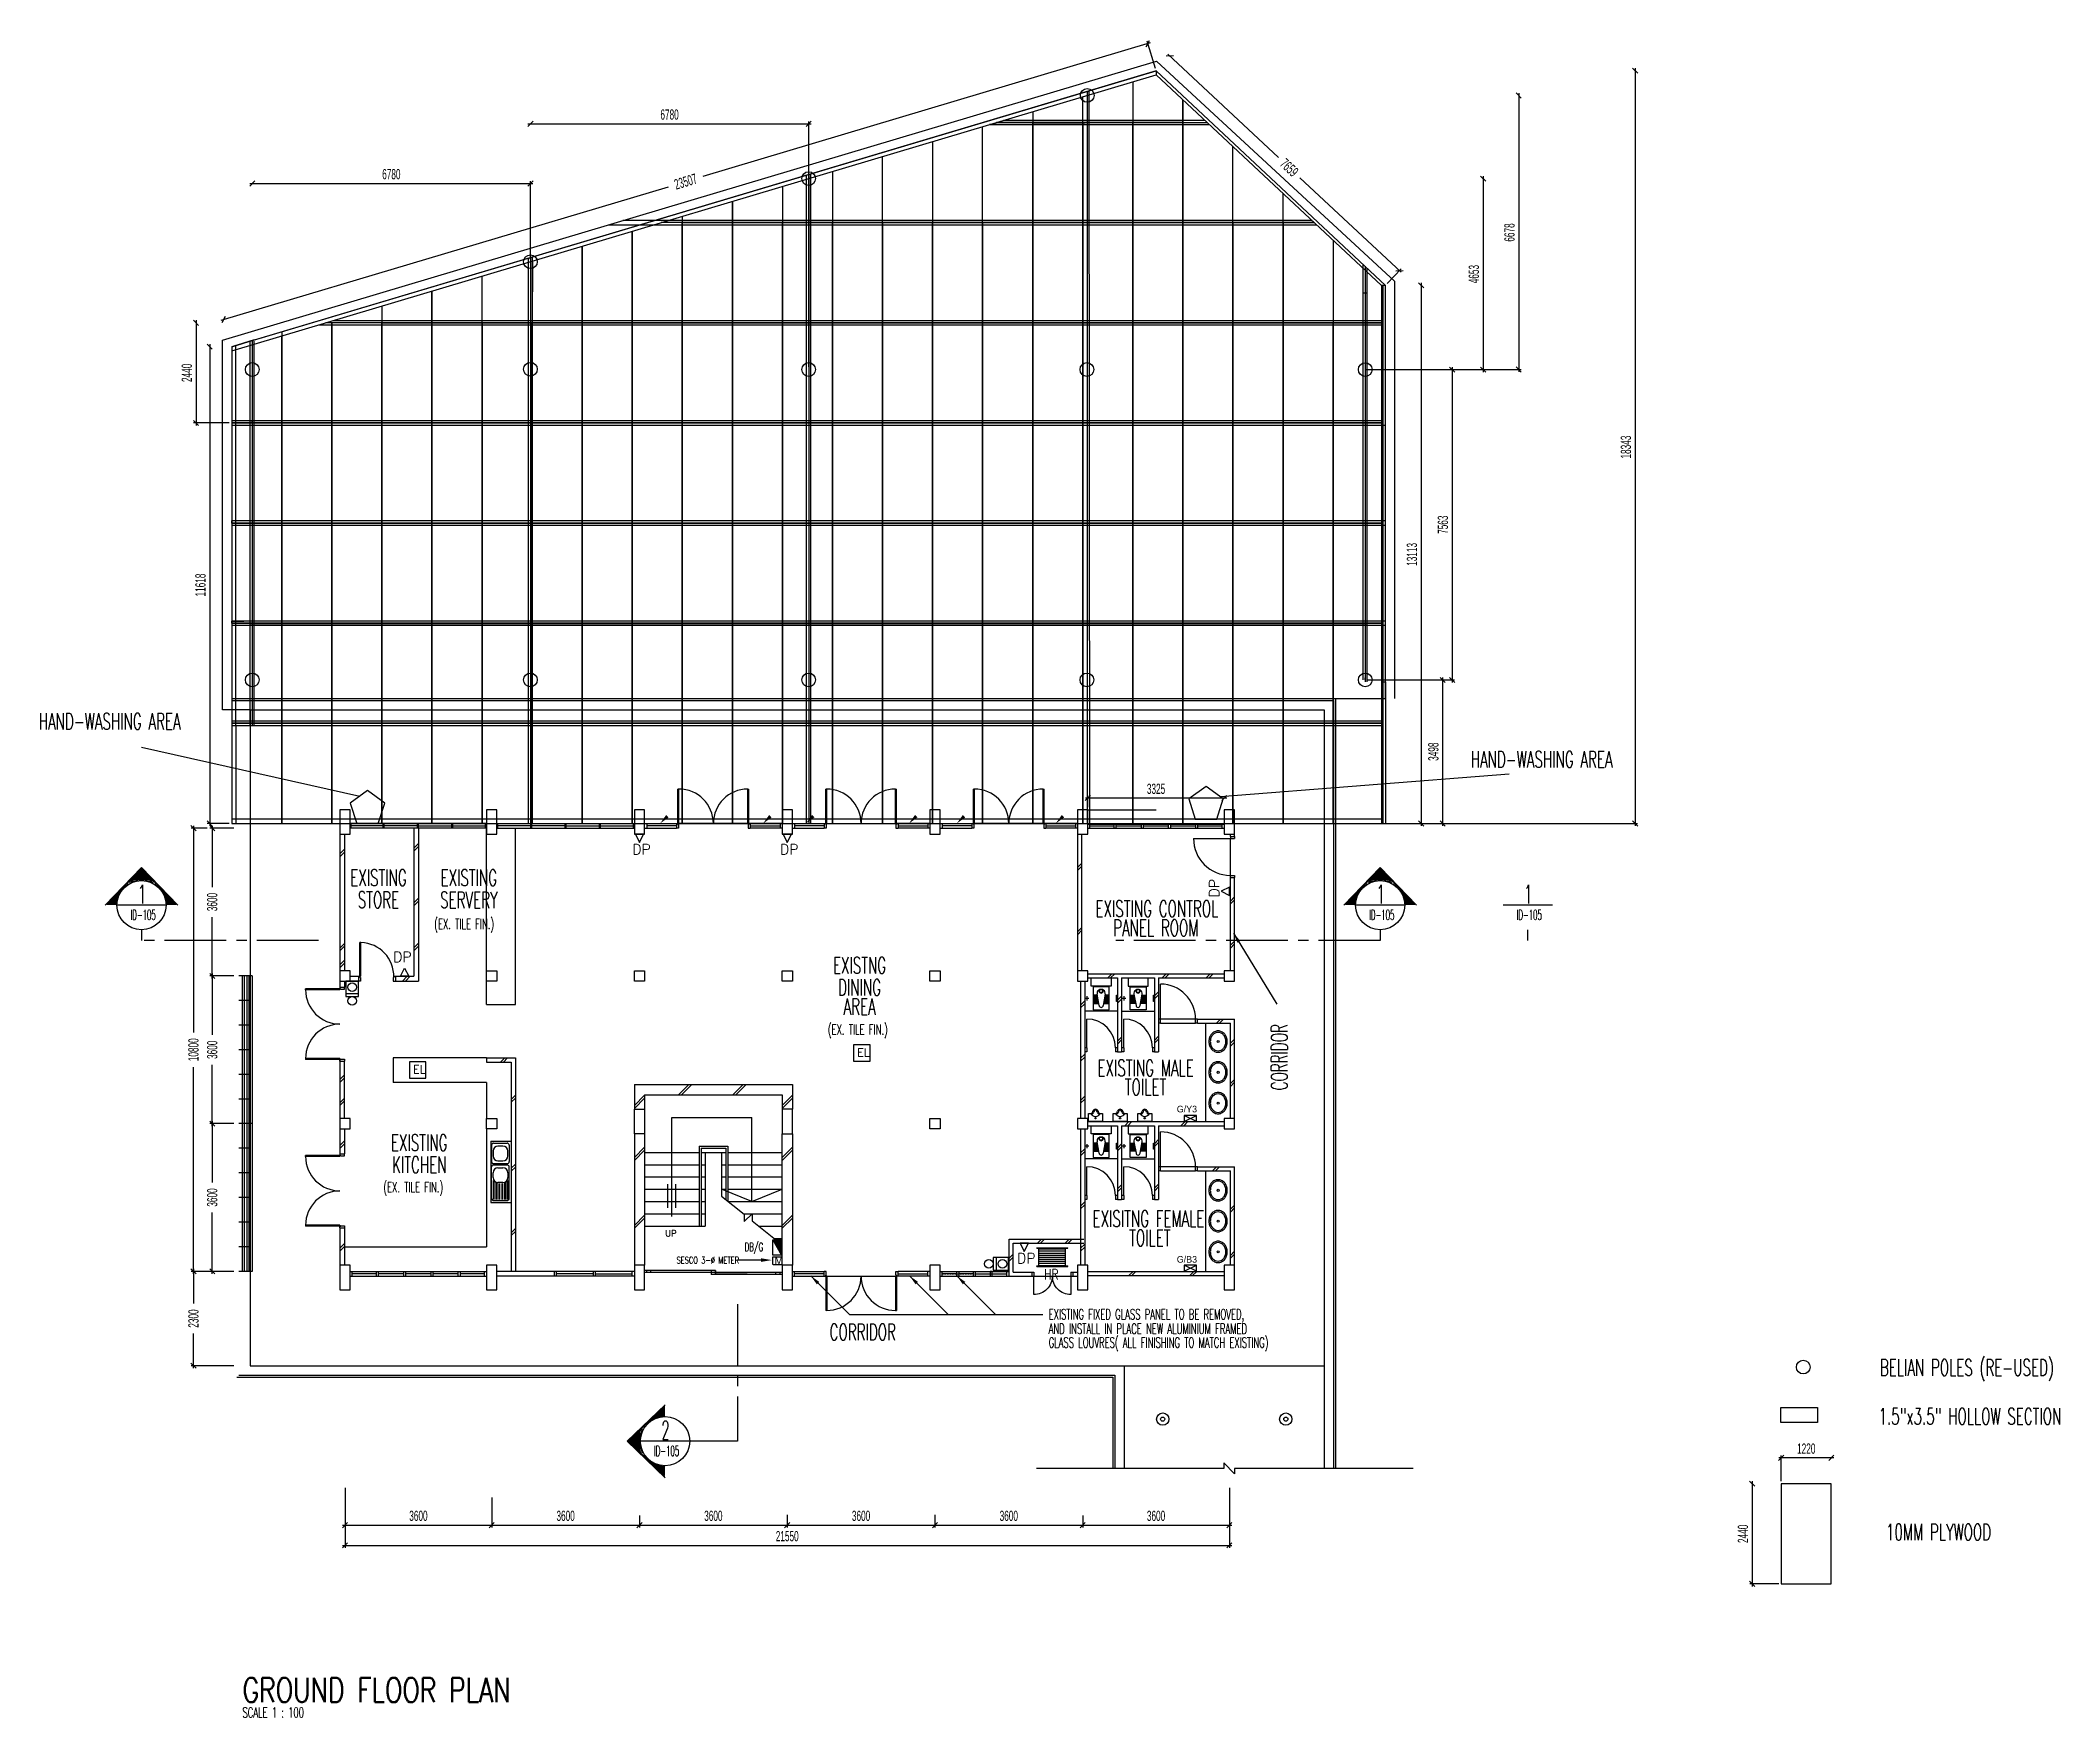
# Model space of a CAD drawing. Extents: x 33440 to 82647, y -26226 to 14644.
import ezdxf
from ezdxf.enums import TextEntityAlignment as Align

# ---------------------------------------------------------------- set-up
doc = ezdxf.new("R2010")
doc.units = 0
doc.header["$MEASUREMENT"] = 0
doc.header["$PDMODE"] = 35
for name, pattern in [('CENTER2', [1.125, 0.75, -0.125, 0.125, -0.125]), ('DOT2', [0.125, 0, -0.125]), ('HIDDEN', [0.375, 0.25, -0.125])]:
    doc.linetypes.add(name, pattern=pattern)
doc.layers.get('0').update_dxf_attribs({"linetype": 'CONTINUOUS'})
doc.layers.get('DEFPOINTS').update_dxf_attribs({"linetype": 'CONTINUOUS'})
for name, color, linetype in [('ARROW', 11, 'CONTINUOUS'), ('C- Section', 163, 'CONTINUOUS'), ('DEMOLISH', 2, 'DOT2'), ('EL', 2, 'CONTINUOUS'), ('EXISTING', 7, 'CONTINUOUS'), ('LABEL', 3, 'CONTINUOUS'), ('NEUWALL', 3, 'CONTINUOUS'), ('Plywood', 32, 'CONTINUOUS'), ('SEC', 5, 'CONTINUOUS'), ('SPEC', 2, 'CONTINUOUS'), ('TEXT', 2, 'CONTINUOUS')]:
    doc.layers.add(name, color=color, linetype=linetype)
doc.styles.add('R100', font='ic-romns.shx', dxfattribs={"width": 0.6, "height": 250})
doc.styles.add('R18', font='ROMANS.shx', dxfattribs={"width": 0.6, "height": 200})
doc.styles.add('ROMANS', font='romans')
doc.styles.add('SIMPLEX', font='SIMPLEX.shx')
doc.styles.add('TXT1', font='ic-romns.shx', dxfattribs={"width": 0.75, "height": 1250})
doc.dimstyles.new('R100', dxfattribs={"dimtxt": 250, "dimasz": 125, "dimexe": 60, "dimexo": 60, "dimgap": 100, "dimtad": 1, "dimtoh": 1, "dimdec": 0, "dimzin": 0, "dimdsep": 46, "dimtxsty": 'R100', "dimblk1": 'OBLIQUE', "dimblk2": 'OBLIQUE', "dimsah": 1, "dimcen": 0, "dimdle": 60, "dimclrd": 9, "dimclre": 9, "dimclrt": 2, "dimadec": 0, "dimazin": 0, "dimtfac": 1, "dimtdec": 0, "dimtofl": 0, "dimtmove": 2, "dimatfit": 3, "dimldrblk": 'OBLIQUE', "dimfxl": 1, "dimtolj": 1, "dimtzin": 0, "dimarcsym": 0})

msp = doc.modelspace()

# ---------------------------------------------------------------- texts
at = {"layer": 'ARROW', "color": 7, "style": 'SIMPLEX', "width": 0.5}
for s, p in [('1', (35820.3, -6384.9)), ('1', (66005.4, -6384.9)), ('1', (69599.1, -6384.9)), ('2', (48576.8, -19447.2))]:
    msp.add_text(s, height=450, dxfattribs=at).set_placement(p)
for p in [(36252.2, -6788.7), (66437.4, -6788.7), (70031, -6788.7), (49008.8, -19851)]:
    msp.add_text('ID-105', height=249.97, dxfattribs=at).set_placement(p, align=Align.RIGHT)
at = {"layer": 'EL', "color": 7, "style": 'SIMPLEX'}
for s, height, p in [('DP', 250, (47864.8, -5192.3)), ('DP', 250, (51464.8, -5192.3)), ('DP', 250, (42038.8, -7814.8)), ('EL', 199.98, (42521, -10530.2)), ('EL', 199.98, (53343.4, -10117.5)), ('DP', 250, (57241.4, -15157.3))]:
    msp.add_text(s, height=height, dxfattribs=at).set_placement(p)
msp.add_text('DP', height=250, rotation=90, dxfattribs=at).set_placement((62169.1, -6240.1))
at = {"layer": 'EXISTING', "color": 7, "style": 'ROMANS'}
msp.add_text('UP', height=150, dxfattribs=at).set_placement((48666.7, -14501.4))
at = {"layer": 'EXISTING', "color": 7, "style": 'ROMANS', "width": 0.75}
msp.add_text('HR', height=250, dxfattribs=at).set_placement((57904.3, -15546.3))
at = {"layer": 'LABEL', "color": 7, "style": 'ROMANS', "width": 0.6}
for s, p in [('HAND-WASHING AREA', (35127.1, -2150)), ('HAND-WASHING AREA', (70023.4, -3075)), ('EXISTING', (41679.2, -5959.5)), ('EXISTING', (43881.4, -5961)), ('STORE', (41679.2, -6497.9)), ('SERVERY', (43881.4, -6499.3)), ('EXISTING CONTROL', (60647, -6713.1)), ('PANEL ROOM', (60622.2, -7181)), ('EXISTNG', (53403.3, -8095.1)), ('DINING', (53403.3, -8633.5)), ('AREA', (53403.3, -9099.4)), ('EXISTING MALE', (60372.3, -10594.4)), ('TOILET', (60372.3, -11061.7)), ('EXISTING', (42672.7, -12415.4)), ('KITCHEN', (42672.7, -12953.8)), ('EXISITNG FEMALE', (60441.8, -14267.4)), ('TOILET', (60475.8, -14736.1)), ('CORRIDOR', (53480.5, -17031.2)), ('BELIAN POLES (RE-USED)', (80386.4, -17895)), ('1.5"x3.5" HOLLOW SECTION', (80461.7, -19083)), ('10MM PLYWOOD', (79697, -21905.5))]:
    msp.add_text(s, height=400, dxfattribs=at).set_placement(p, align=Align.CENTER)
msp.add_text('CORRIDOR', height=400, rotation=90, dxfattribs=at).set_placement((63831.8, -10131.8), align=Align.CENTER)
at = {"layer": 'SPEC', "color": 7, "style": 'ROMANS', "width": 0.6}
for p in [(43039.5, -7010.5), (52631.4, -9582.5), (41799, -13425.3)]:
    msp.add_text('(EX. TILE FIN.)', height=250, dxfattribs=at).set_placement(p)
at = {"layer": 'SPEC', "color": 7, "linetype": 'HIDDEN'}
for s, height, p in [('G/Y3', 162, (61133.8, -11478.1)), ('M ', 187.11, (51331.3, -15183)), ('G/B3', 162, (61133.8, -15140.2))]:
    msp.add_text(s, height=height, dxfattribs=at).set_placement(p)
at = {"layer": 'SPEC', "color": 7, "linetype": 'HIDDEN', "style": 'ROMANS', "width": 0.6}
for s, height, p in [('DB/G', 205.82, (50605, -14858.8)), ('SESCO 3-%%C METER', 162, (48944, -15159.7))]:
    msp.add_text(s, height=height, dxfattribs=at).set_placement(p)
at = {"layer": 'SPEC', "color": 7, "ltscale": 500, "style": 'ROMANS', "width": 0.6}
for s, p in [('AND INSTALL IN PLACE NEW ALUMINIUM FRAMED ', (58012, -16874.9)), ('EXISTING FIXED GLASS PANEL TO BE REMOVED, ', (58012, -16522.8)), ('GLASS LOUVRES( ALL FINISHING TO MATCH EXISTING)', (58012, -17212.5))]:
    msp.add_text(s, height=250, dxfattribs=at).set_placement(p)
at = {"layer": 'TEXT', "color": 7, "style": 'R18', "width": 0.6}
msp.add_text('SCALE 1 : 100', height=250, dxfattribs=at).set_placement((38366.1, -26225.7))
at = {"layer": 'TEXT', "color": 7, "insert": (38366.1, -25852.9), "char_height": 600, "width": 17611, "attachment_point": 7, "style": 'TXT1'}
msp.add_mtext('{\\Fromans.shx;GROUND FLOOR PLAN}', dxfattribs=at)

# ---------------------------------------------------------------- blocks, each defined once
blk = doc.blocks.new('_OBLIQUE')
at = {"color": 0, "linetype": 'ByBlock', "ltscale": 2000}
blk.add_line((-0.5, -0.5), (0.5, 0.5), dxfattribs=at)
blk = doc.blocks.new('*D12')
at = {"layer": 'DEFPOINTS', "color": 0, "linetype": 'ByBlock', "ltscale": 2000}
for p in [(38215, -11752), (37629, -15352), (38215, -15352)]:
    blk.add_point(p, dxfattribs=at)
at = {"layer": 'LABEL', "color": 9, "linetype": 'ByBlock', "lineweight": -2, "ltscale": 2000}
for p, q in [((37629, -11692), (37629, -13188)), ((37629, -15412), (37629, -13917)), ((38155, -15352), (37569, -15352))]:
    blk.add_line(p, q, dxfattribs=at)
at = {"layer": 'LABEL', "color": 9, "linetype": 'ByBlock', "lineweight": -2, "ltscale": 2000, "xscale": 125, "yscale": 125, "zscale": 125}
for p, rotation in [((37629, -11752), 90), ((37629, -15352), 270)]:
    blk.add_blockref('_OBLIQUE', p, dxfattribs=dict(at, rotation=rotation))
at = {"layer": 'LABEL', "color": 0, "linetype": 'ByBlock', "ltscale": 2000, "insert": (37629, -13552), "char_height": 250, "attachment_point": 5, "rotation": 90, "style": 'R100'}
blk.add_mtext('\\A1;3600', dxfattribs=at)
blk = doc.blocks.new('*D13')
at = {"layer": 'DEFPOINTS', "color": 0, "linetype": 'ByBlock', "ltscale": 2000}
for p in [(37568, -4552), (37171, -15352), (37568, -15352)]:
    blk.add_point(p, dxfattribs=at)
at = {"layer": 'LABEL', "color": 9, "linetype": 'ByBlock', "lineweight": -2, "ltscale": 2000}
for p, q in [((37508, -4552), (37111, -4552)), ((37171, -4492), (37171, -9531)), ((37171, -15412), (37171, -10374)), ((37508, -15352), (37111, -15352))]:
    blk.add_line(p, q, dxfattribs=at)
at = {"layer": 'LABEL', "color": 9, "linetype": 'ByBlock', "lineweight": -2, "ltscale": 2000, "xscale": 125, "yscale": 125, "zscale": 125}
for p, rotation in [((37171, -4552), 90), ((37171, -15352), 270)]:
    blk.add_blockref('_OBLIQUE', p, dxfattribs=dict(at, rotation=rotation))
at = {"layer": 'LABEL', "color": 0, "linetype": 'ByBlock', "ltscale": 2000, "insert": (37171, -9952), "char_height": 250, "attachment_point": 5, "rotation": 90, "style": 'R100'}
blk.add_mtext('\\A1;10800', dxfattribs=at)
blk = doc.blocks.new('*D14')
at = {"layer": 'DEFPOINTS', "color": 0, "linetype": 'ByBlock', "ltscale": 2000}
for p in [(37171, -15352), (37878, -15352), (38216, -17652)]:
    blk.add_point(p, dxfattribs=at)
at = {"layer": 'LABEL', "color": 9, "linetype": 'ByBlock', "lineweight": -2, "ltscale": 2000}
for p, q in [((37818, -15352), (37111, -15352)), ((37171, -15292), (37171, -16138)), ((37171, -17712), (37171, -16867)), ((38156, -17652), (37111, -17652))]:
    blk.add_line(p, q, dxfattribs=at)
at = {"layer": 'LABEL', "color": 9, "linetype": 'ByBlock', "lineweight": -2, "ltscale": 2000, "xscale": 125, "yscale": 125, "zscale": 125}
for p, rotation in [((37171, -15352), 90), ((37171, -17652), 270)]:
    blk.add_blockref('_OBLIQUE', p, dxfattribs=dict(at, rotation=rotation))
at = {"layer": 'LABEL', "color": 0, "linetype": 'ByBlock', "ltscale": 2000, "insert": (37171, -16502), "char_height": 250, "attachment_point": 5, "rotation": 90, "style": 'R100'}
blk.add_mtext('\\A1;2300', dxfattribs=at)
blk = doc.blocks.new('*D15')
at = {"layer": 'DEFPOINTS', "color": 0, "linetype": 'ByBlock', "ltscale": 2000}
for p in [(38215, -8152), (37629, -11752), (38215, -11752)]:
    blk.add_point(p, dxfattribs=at)
at = {"layer": 'LABEL', "color": 9, "linetype": 'ByBlock', "lineweight": -2, "ltscale": 2000}
for p, q in [((37629, -8092), (37629, -9588)), ((37629, -11812), (37629, -10317)), ((38155, -11752), (37569, -11752))]:
    blk.add_line(p, q, dxfattribs=at)
at = {"layer": 'LABEL', "color": 9, "linetype": 'ByBlock', "lineweight": -2, "ltscale": 2000, "xscale": 125, "yscale": 125, "zscale": 125}
for p, rotation in [((37629, -8152), 90), ((37629, -11752), 270)]:
    blk.add_blockref('_OBLIQUE', p, dxfattribs=dict(at, rotation=rotation))
at = {"layer": 'LABEL', "color": 0, "linetype": 'ByBlock', "ltscale": 2000, "insert": (37629, -9952), "char_height": 250, "attachment_point": 5, "rotation": 90, "style": 'R100'}
blk.add_mtext('\\A1;3600', dxfattribs=at)
blk = doc.blocks.new('*D16')
at = {"layer": 'DEFPOINTS', "color": 0, "linetype": 'ByBlock', "ltscale": 2000}
for p in [(38215, -4552), (37629, -8152), (38215, -8152)]:
    blk.add_point(p, dxfattribs=at)
at = {"layer": 'LABEL', "color": 9, "linetype": 'ByBlock', "lineweight": -2, "ltscale": 2000}
for p, q in [((38155, -4552), (37569, -4552)), ((37629, -4492), (37629, -5988)), ((37629, -8212), (37629, -6717)), ((38155, -8152), (37569, -8152))]:
    blk.add_line(p, q, dxfattribs=at)
at = {"layer": 'LABEL', "color": 9, "linetype": 'ByBlock', "lineweight": -2, "ltscale": 2000, "xscale": 125, "yscale": 125, "zscale": 125}
for p, rotation in [((37629, -4552), 90), ((37629, -8152), 270)]:
    blk.add_blockref('_OBLIQUE', p, dxfattribs=dict(at, rotation=rotation))
at = {"layer": 'LABEL', "color": 0, "linetype": 'ByBlock', "ltscale": 2000, "insert": (37629, -6352), "char_height": 250, "attachment_point": 5, "rotation": 90, "style": 'R100'}
blk.add_mtext('\\A1;3600', dxfattribs=at)
blk = doc.blocks.new('*D17')
at = {"layer": 'DEFPOINTS', "color": 0, "linetype": 'ByBlock', "ltscale": 2000}
for p in [(55240, -21224), (58840, -21241), (58840, -21535)]:
    blk.add_point(p, dxfattribs=at)
at = {"layer": 'LABEL', "color": 9, "linetype": 'ByBlock', "lineweight": -2, "ltscale": 2000}
for p, q in [((55180, -21535), (58900, -21535)), ((55240, -21284), (55240, -21595)), ((58840, -21301), (58840, -21595))]:
    blk.add_line(p, q, dxfattribs=at)
at = {"layer": 'LABEL', "color": 9, "linetype": 'ByBlock', "lineweight": -2, "ltscale": 2000, "xscale": 125, "yscale": 125, "zscale": 125, "rotation": 180}
blk.add_blockref('_OBLIQUE', (55240, -21535), dxfattribs=at)
at = {"layer": 'LABEL', "color": 9, "linetype": 'ByBlock', "lineweight": -2, "ltscale": 2000, "xscale": 125, "yscale": 125, "zscale": 125}
blk.add_blockref('_OBLIQUE', (58840, -21535), dxfattribs=at)
at = {"layer": 'LABEL', "color": 0, "linetype": 'ByBlock', "ltscale": 2000, "insert": (57040, -21310), "char_height": 250, "attachment_point": 5, "style": 'R100'}
blk.add_mtext('\\A1;3600', dxfattribs=at)
blk = doc.blocks.new('*D18')
at = {"layer": 'DEFPOINTS', "color": 0, "linetype": 'ByBlock', "ltscale": 2000}
for p in [(48040, -21241), (51640, -21226), (51640, -21535)]:
    blk.add_point(p, dxfattribs=at)
at = {"layer": 'LABEL', "color": 9, "linetype": 'ByBlock', "lineweight": -2, "ltscale": 2000}
for p, q in [((47980, -21535), (51700, -21535)), ((48040, -21301), (48040, -21595)), ((51640, -21286), (51640, -21595))]:
    blk.add_line(p, q, dxfattribs=at)
at = {"layer": 'LABEL', "color": 9, "linetype": 'ByBlock', "lineweight": -2, "ltscale": 2000, "xscale": 125, "yscale": 125, "zscale": 125, "rotation": 180}
blk.add_blockref('_OBLIQUE', (48040, -21535), dxfattribs=at)
at = {"layer": 'LABEL', "color": 9, "linetype": 'ByBlock', "lineweight": -2, "ltscale": 2000, "xscale": 125, "yscale": 125, "zscale": 125}
blk.add_blockref('_OBLIQUE', (51640, -21535), dxfattribs=at)
at = {"layer": 'LABEL', "color": 0, "linetype": 'ByBlock', "ltscale": 2000, "insert": (49840, -21310), "char_height": 250, "attachment_point": 5, "style": 'R100'}
blk.add_mtext('\\A1;3600', dxfattribs=at)
blk = doc.blocks.new('*D19')
at = {"layer": 'DEFPOINTS', "color": 0, "linetype": 'ByBlock', "ltscale": 2000}
for p in [(40865, -20802), (44440, -20802), (44440, -21535)]:
    blk.add_point(p, dxfattribs=at)
at = {"layer": 'LABEL', "color": 9, "linetype": 'ByBlock', "lineweight": -2, "ltscale": 2000}
for p, q in [((40865, -20862), (40865, -21595)), ((44440, -20862), (44440, -21595)), ((40805, -21535), (44500, -21535))]:
    blk.add_line(p, q, dxfattribs=at)
at = {"layer": 'LABEL', "color": 9, "linetype": 'ByBlock', "lineweight": -2, "ltscale": 2000, "xscale": 125, "yscale": 125, "zscale": 125, "rotation": 180}
blk.add_blockref('_OBLIQUE', (40865, -21535), dxfattribs=at)
at = {"layer": 'LABEL', "color": 9, "linetype": 'ByBlock', "lineweight": -2, "ltscale": 2000, "xscale": 125, "yscale": 125, "zscale": 125}
blk.add_blockref('_OBLIQUE', (44440, -21535), dxfattribs=at)
at = {"layer": 'LABEL', "color": 0, "linetype": 'ByBlock', "ltscale": 2000, "insert": (42653, -21310), "char_height": 250, "attachment_point": 5, "style": 'R100'}
blk.add_mtext('\\A1;3600', dxfattribs=at)
blk = doc.blocks.new('*D20')
at = {"layer": 'DEFPOINTS', "color": 0, "linetype": 'ByBlock', "ltscale": 2000}
for p in [(44440, -20802), (48040, -21241), (48040, -21535)]:
    blk.add_point(p, dxfattribs=at)
at = {"layer": 'LABEL', "color": 9, "linetype": 'ByBlock', "lineweight": -2, "ltscale": 2000}
for p, q in [((44440, -20862), (44440, -21595)), ((44380, -21535), (48100, -21535)), ((48040, -21301), (48040, -21595))]:
    blk.add_line(p, q, dxfattribs=at)
at = {"layer": 'LABEL', "color": 9, "linetype": 'ByBlock', "lineweight": -2, "ltscale": 2000, "xscale": 125, "yscale": 125, "zscale": 125, "rotation": 180}
blk.add_blockref('_OBLIQUE', (44440, -21535), dxfattribs=at)
at = {"layer": 'LABEL', "color": 9, "linetype": 'ByBlock', "lineweight": -2, "ltscale": 2000, "xscale": 125, "yscale": 125, "zscale": 125}
blk.add_blockref('_OBLIQUE', (48040, -21535), dxfattribs=at)
at = {"layer": 'LABEL', "color": 0, "linetype": 'ByBlock', "ltscale": 2000, "insert": (46240, -21310), "char_height": 250, "attachment_point": 5, "style": 'R100'}
blk.add_mtext('\\A1;3600', dxfattribs=at)
blk = doc.blocks.new('*D21')
at = {"layer": 'DEFPOINTS', "color": 0, "linetype": 'ByBlock', "ltscale": 2000}
for p in [(51640, -21226), (55240, -21224), (55240, -21535)]:
    blk.add_point(p, dxfattribs=at)
at = {"layer": 'LABEL', "color": 9, "linetype": 'ByBlock', "lineweight": -2, "ltscale": 2000}
for p, q in [((51580, -21535), (55300, -21535)), ((51640, -21286), (51640, -21595)), ((55240, -21284), (55240, -21595))]:
    blk.add_line(p, q, dxfattribs=at)
at = {"layer": 'LABEL', "color": 9, "linetype": 'ByBlock', "lineweight": -2, "ltscale": 2000, "xscale": 125, "yscale": 125, "zscale": 125, "rotation": 180}
blk.add_blockref('_OBLIQUE', (51640, -21535), dxfattribs=at)
at = {"layer": 'LABEL', "color": 9, "linetype": 'ByBlock', "lineweight": -2, "ltscale": 2000, "xscale": 125, "yscale": 125, "zscale": 125}
blk.add_blockref('_OBLIQUE', (55240, -21535), dxfattribs=at)
at = {"layer": 'LABEL', "color": 0, "linetype": 'ByBlock', "ltscale": 2000, "insert": (53440, -21310), "char_height": 250, "attachment_point": 5, "style": 'R100'}
blk.add_mtext('\\A1;3600', dxfattribs=at)
blk = doc.blocks.new('*D11')
at = {"layer": 'DEFPOINTS', "color": 0, "linetype": 'ByBlock', "ltscale": 2000}
for p in [(58840, -21241), (62415, -21241), (62415, -21535)]:
    blk.add_point(p, dxfattribs=at)
at = {"layer": 'LABEL', "color": 9, "linetype": 'ByBlock', "lineweight": -2, "ltscale": 2000}
for p, q in [((58780, -21535), (62475, -21535)), ((58840, -21301), (58840, -21595)), ((62415, -21301), (62415, -21595))]:
    blk.add_line(p, q, dxfattribs=at)
at = {"layer": 'LABEL', "color": 9, "linetype": 'ByBlock', "lineweight": -2, "ltscale": 2000, "xscale": 125, "yscale": 125, "zscale": 125, "rotation": 180}
blk.add_blockref('_OBLIQUE', (58840, -21535), dxfattribs=at)
at = {"layer": 'LABEL', "color": 9, "linetype": 'ByBlock', "lineweight": -2, "ltscale": 2000, "xscale": 125, "yscale": 125, "zscale": 125}
blk.add_blockref('_OBLIQUE', (62415, -21535), dxfattribs=at)
at = {"layer": 'LABEL', "color": 0, "linetype": 'ByBlock', "ltscale": 2000, "insert": (60628, -21310), "char_height": 250, "attachment_point": 5, "style": 'R100'}
blk.add_mtext('\\A1;3600', dxfattribs=at)
blk = doc.blocks.new('SLINE')
at = {"layer": 'ARROW'}
for p, q in [((3733, 1804), (4654, 2693)), ((4235, 2288), (4261, 2258)), ((4054, 1804), (3733, 1804)), ((4054, 1804), (3733, 1804)), ((3733, 1804), (4654, 915)), ((4235, 1320), (4261, 1350))]:
    blk.add_line(p, q, dxfattribs=at)
at = {"layer": 'ARROW', "color": 6}
blk.add_circle((4654, 1804), 600, dxfattribs=at)
at = {"layer": 'ARROW'}
for points in [[(4372, 2422), (4377, 2418), (4472, 2518)], [(4419, 2356), (4549, 2396), (4376, 2414), (4473, 2513)], [(4380, 2416), (4470, 2514), (4474, 2515), (4378, 2416)], [(4378, 2418), (4472, 2515), (4379, 2416)], [(4551, 2399), (4653, 2414), (4473, 2516), (4645, 2683)], [(4547, 2395), (4473, 2512), (4550, 2401), (4474, 2515)], [(4653, 2592), (4654, 2691), (4644, 2682)], [(4654, 2440), (4644, 2680), (4654, 2690), (4654, 2577)], [(3739, 1804), (4049, 1804), (3949, 2018), (4041, 2008)], [(4054, 1804), (4041, 2015), (3952, 2015), (4043, 2102)], [(4033, 2099), (4061, 2046), (4132, 2107), (4122, 2142)], [(4051, 1855), (4038, 2102), (4069, 2122), (4064, 2038)], [(4043, 2099), (4295, 2348), (4048, 2101), (4296, 2340)], [(4046, 2099), (4127, 2109), (4160, 2213), (4231, 2282)], [(4053, 1828), (4062, 2044), (4064, 2033), (4053, 1826)], [(4054, 1807), (4069, 2124), (4130, 2107), (4066, 2046)], [(4054, 1832), (4059, 2044), (4064, 2044), (4056, 1890)], [(4066, 2051), (4098, 2104), (4125, 2104), (4066, 2045)], [(4071, 2058), (4122, 2102), (4102, 2102)], [(4125, 2099), (4203, 2201), (4257, 2254), (4231, 2287)], [(4130, 2112), (4127, 2115), (4146, 2141), (4150, 2133)], [(4129, 2093), (4128, 2108), (4136, 2114), (4132, 2099)], [(4132, 2099), (4183, 2208), (4211, 2206), (4219, 2257)], [(4134, 2116), (4162, 2172), (4146, 2131), (4132, 2112)], [(4146, 2140), (4162, 2163), (4150, 2138), (4163, 2163)], [(4232, 2285), (4235, 2288), (4257, 2254), (4261, 2257)], [(4236, 2287), (4257, 2262), (4302, 2348), (4328, 2307)], [(4257, 2262), (4303, 2291), (4261, 2258), (4257, 2262)], [(4261, 2257), (4257, 2262), (4301, 2289)], [(4325, 2305), (4297, 2348), (4419, 2353), (4374, 2422)], [(4419, 2353), (4408, 2366), (4415, 2361)], [(4547, 2395), (4614, 2404), (4549, 2397), (4607, 2407)], [(4614, 2402), (4609, 2407), (4654, 2402), (4654, 2415)], [(3739, 1804), (4049, 1804), (3949, 1590), (4041, 1600)], [(4054, 1804), (4041, 1593), (3952, 1593), (4043, 1506)], [(4033, 1509), (4061, 1562), (4132, 1501), (4122, 1466)], [(4051, 1753), (4038, 1506), (4069, 1486), (4064, 1570)], [(4043, 1509), (4295, 1260), (4048, 1507), (4296, 1268)], [(4046, 1509), (4127, 1499), (4160, 1395), (4231, 1326)], [(4049, 1806), (4054, 1804), (4048, 1813)], [(4049, 1802), (4054, 1804), (4048, 1795)], [(4053, 1780), (4062, 1564), (4064, 1575), (4053, 1782)], [(4054, 1801), (4069, 1484), (4130, 1501), (4066, 1562)], [(4054, 1776), (4059, 1564), (4064, 1564), (4056, 1718)], [(4066, 1557), (4098, 1504), (4125, 1504), (4066, 1563)], [(4071, 1550), (4122, 1506), (4102, 1506)], [(4125, 1509), (4203, 1407), (4257, 1354), (4231, 1321)], [(4130, 1496), (4127, 1493), (4146, 1467), (4150, 1475)], [(4129, 1515), (4128, 1500), (4136, 1494), (4132, 1509)], [(4132, 1509), (4183, 1400), (4211, 1402), (4219, 1351)], [(4134, 1492), (4162, 1436), (4146, 1477), (4132, 1496)], [(4146, 1468), (4162, 1445), (4150, 1470), (4163, 1445)], [(4232, 1323), (4235, 1320), (4257, 1354), (4261, 1351)], [(4236, 1321), (4257, 1346), (4302, 1260), (4328, 1301)], [(4261, 1351), (4257, 1346), (4301, 1319)], [(4257, 1346), (4303, 1317), (4261, 1350), (4257, 1346)], [(4325, 1303), (4297, 1260), (4419, 1255), (4374, 1186)], [(4372, 1186), (4377, 1190), (4472, 1090)], [(4419, 1252), (4549, 1212), (4376, 1194), (4473, 1095)], [(4378, 1190), (4472, 1093), (4379, 1192)], [(4380, 1192), (4470, 1094), (4474, 1093), (4378, 1192)], [(4419, 1255), (4408, 1242), (4415, 1247)], [(4547, 1213), (4473, 1096), (4550, 1207), (4474, 1093)], [(4551, 1209), (4653, 1194), (4473, 1092), (4645, 925)], [(4547, 1213), (4614, 1204), (4549, 1211), (4607, 1201)], [(4614, 1206), (4609, 1201), (4654, 1206), (4654, 1193)], [(4654, 1168), (4644, 928), (4654, 918), (4654, 1031)], [(4653, 1016), (4654, 917), (4644, 926)]]:
    blk.add_solid(points, dxfattribs=at)
blk = doc.blocks.new('*D10')
at = {"layer": 'DEFPOINTS', "color": 0, "linetype": 'ByBlock', "ltscale": 2000}
for p in [(40865, -20565), (62415, -20565), (62415, -22030)]:
    blk.add_point(p, dxfattribs=at)
at = {"layer": 'LABEL', "color": 9, "linetype": 'ByBlock', "lineweight": -2, "ltscale": 2000}
for p, q in [((40865, -20625), (40865, -22090)), ((62415, -20625), (62415, -22090)), ((40805, -22030), (62475, -22030))]:
    blk.add_line(p, q, dxfattribs=at)
at = {"layer": 'LABEL', "color": 9, "linetype": 'ByBlock', "lineweight": -2, "ltscale": 2000, "xscale": 125, "yscale": 125, "zscale": 125, "rotation": 180}
blk.add_blockref('_OBLIQUE', (40865, -22030), dxfattribs=at)
at = {"layer": 'LABEL', "color": 9, "linetype": 'ByBlock', "lineweight": -2, "ltscale": 2000, "xscale": 125, "yscale": 125, "zscale": 125}
blk.add_blockref('_OBLIQUE', (62415, -22030), dxfattribs=at)
at = {"layer": 'LABEL', "color": 0, "linetype": 'ByBlock', "ltscale": 2000, "insert": (51640, -21805), "char_height": 250, "attachment_point": 5, "style": 'R100'}
blk.add_mtext('\\A1;21550', dxfattribs=at)
blk = doc.blocks.new('*D22')
at = {"layer": 'DEFPOINTS', "color": 0, "linetype": 'ByBlock', "ltscale": 2000}
for p in [(58965, -3819), (58965, -4102), (62290, -4102)]:
    blk.add_point(p, dxfattribs=at)
at = {"layer": 'LABEL', "color": 9, "linetype": 'ByBlock', "lineweight": -2, "ltscale": 2000}
for p, q in [((62350, -3819), (58905, -3819)), ((58965, -4042), (58965, -3759))]:
    blk.add_line(p, q, dxfattribs=at)
at = {"layer": 'LABEL', "color": 9, "linetype": 'ByBlock', "lineweight": -2, "ltscale": 2000, "xscale": 125, "yscale": 125, "zscale": 125, "rotation": 180}
blk.add_blockref('_OBLIQUE', (58965, -3819), dxfattribs=at)
at = {"layer": 'LABEL', "color": 9, "linetype": 'ByBlock', "lineweight": -2, "ltscale": 2000, "xscale": 125, "yscale": 125, "zscale": 125}
blk.add_blockref('_OBLIQUE', (62290, -3819), dxfattribs=at)
at = {"layer": 'LABEL', "color": 0, "linetype": 'ByBlock', "ltscale": 2000, "insert": (60628, -3594), "char_height": 250, "attachment_point": 5, "style": 'R100'}
blk.add_mtext('\\A1;3325', dxfattribs=at)
blk = doc.blocks.new('*D26')
at = {"layer": 'C- Section', "color": 9, "lineweight": -2, "ltscale": 2000}
for p, q in [((77143, -19897), (75803, -19897)), ((75863, -20466), (75863, -19837))]:
    blk.add_line(p, q, dxfattribs=at)
at = {"layer": 'DEFPOINTS', "color": 0, "ltscale": 2000}
for p in [(75863, -19897), (75863, -20526), (77083, -20526)]:
    blk.add_point(p, dxfattribs=at)
at = {"layer": 'C- Section', "color": 9, "lineweight": -2, "ltscale": 2000, "xscale": 125, "yscale": 125, "zscale": 125, "rotation": 180}
blk.add_blockref('_OBLIQUE', (75863, -19897), dxfattribs=at)
at = {"layer": 'C- Section', "color": 9, "lineweight": -2, "ltscale": 2000, "xscale": 125, "yscale": 125, "zscale": 125}
blk.add_blockref('_OBLIQUE', (77083, -19897), dxfattribs=at)
at = {"layer": 'C- Section', "color": 0, "ltscale": 2000, "insert": (76473, -19672), "char_height": 250, "attachment_point": 5, "style": 'R100'}
blk.add_mtext('\\A1;1220', dxfattribs=at)
blk = doc.blocks.new('*D27')
at = {"layer": 'C- Section', "color": 9, "lineweight": -2, "ltscale": 2000}
for p, q in [((75156, -20467), (75156, -23027)), ((75803, -22967), (75096, -22967))]:
    blk.add_line(p, q, dxfattribs=at)
at = {"layer": 'DEFPOINTS', "color": 0, "ltscale": 2000}
for p in [(75863, -20527), (75156, -22967), (75863, -22967)]:
    blk.add_point(p, dxfattribs=at)
at = {"layer": 'C- Section', "color": 9, "lineweight": -2, "ltscale": 2000, "xscale": 125, "yscale": 125, "zscale": 125}
for p, rotation in [((75156, -20527), 90), ((75156, -22967), 270)]:
    blk.add_blockref('_OBLIQUE', p, dxfattribs=dict(at, rotation=rotation))
at = {"layer": 'C- Section', "color": 0, "ltscale": 2000, "insert": (74931, -21747), "char_height": 250, "attachment_point": 5, "rotation": 90, "style": 'R100'}
blk.add_mtext('\\A1;2440', dxfattribs=at)
blk = doc.blocks.new('*D28')
at = {"layer": 'DEFPOINTS', "color": 0, "linetype": 'ByBlock', "ltscale": 2000}
for p in [(38103, 7180), (37567, -4437), (38103, -4437)]:
    blk.add_point(p, dxfattribs=at)
at = {"layer": 'LABEL', "color": 9, "linetype": 'ByBlock', "lineweight": -2, "ltscale": 2000}
for p, q in [((37567, 7240), (37567, -4497)), ((38043, -4437), (37507, -4437))]:
    blk.add_line(p, q, dxfattribs=at)
at = {"layer": 'LABEL', "color": 9, "linetype": 'ByBlock', "lineweight": -2, "ltscale": 2000, "xscale": 125, "yscale": 125, "zscale": 125}
for p, rotation in [((37567, 7180), 90), ((37567, -4437), 270)]:
    blk.add_blockref('_OBLIQUE', p, dxfattribs=dict(at, rotation=rotation))
at = {"layer": 'LABEL', "color": 0, "linetype": 'ByBlock', "ltscale": 2000, "insert": (37342, 1372), "char_height": 250, "attachment_point": 5, "rotation": 90, "style": 'R100'}
blk.add_mtext('\\A1;11618', dxfattribs=at)
blk = doc.blocks.new('*D29')
at = {"layer": 'DEFPOINTS', "color": 0, "linetype": 'ByBlock', "ltscale": 2000}
for p in [(60430, 14567), (60628, 13905), (38103, 7180)]:
    blk.add_point(p, dxfattribs=at)
at = {"layer": 'LABEL', "color": 9, "linetype": 'ByBlock', "lineweight": -2, "ltscale": 2000}
for p, q in [((60488, 14584), (49585, 11329)), ((60611, 13963), (60413, 14624)), ((37848, 7825), (48750, 11079))]:
    blk.add_line(p, q, dxfattribs=at)
at = {"layer": 'LABEL', "color": 9, "linetype": 'ByBlock', "lineweight": -2, "ltscale": 2000, "xscale": 125, "yscale": 125, "zscale": 125}
for p, rotation in [((60430, 14567), 16.62337128927191), ((37905, 7842), 196.6233712892719)]:
    blk.add_blockref('_OBLIQUE', p, dxfattribs=dict(at, rotation=rotation))
at = {"layer": 'LABEL', "color": 7, "linetype": 'ByBlock', "ltscale": 2000, "insert": (49167, 11204), "char_height": 250, "attachment_point": 5, "rotation": 16.6234, "style": 'R100'}
blk.add_mtext('\\A1;23507', dxfattribs=at)
blk = doc.blocks.new('*D30')
at = {"layer": 'DEFPOINTS', "color": 0, "linetype": 'ByBlock', "ltscale": 2000}
for p in [(60628, 13905), (66558, 9034), (66223, 8675)]:
    blk.add_point(p, dxfattribs=at)
at = {"layer": 'LABEL', "color": 9, "linetype": 'ByBlock', "lineweight": -2, "ltscale": 2000}
for p, q in [((60919, 14305), (63609, 11790)), ((66602, 8993), (64136, 11298)), ((66264, 8719), (66599, 9078))]:
    blk.add_line(p, q, dxfattribs=at)
at = {"layer": 'LABEL', "color": 9, "linetype": 'ByBlock', "lineweight": -2, "ltscale": 2000, "xscale": 125, "yscale": 125, "zscale": 125}
for p, rotation in [((60963, 14264), 136.9311814756081), ((66558, 9034), 316.9311814756081)]:
    blk.add_blockref('_OBLIQUE', p, dxfattribs=dict(at, rotation=rotation))
at = {"layer": 'LABEL', "color": 7, "linetype": 'ByBlock', "ltscale": 2000, "insert": (63873, 11544), "char_height": 250, "attachment_point": 5, "rotation": 316.9312, "style": 'R100'}
blk.add_mtext('\\A1;7659', dxfattribs=at)
blk = doc.blocks.new('*D31')
at = {"layer": 'DEFPOINTS', "color": 0, "ltscale": 2000}
for p in [(40396, 7763), (37234, 5323), (38103, 5323)]:
    blk.add_point(p, dxfattribs=at)
at = {"layer": 'LABEL', "color": 9, "lineweight": -2, "ltscale": 2000}
for p, q in [((37234, 7823), (37234, 5263)), ((38043, 5323), (37174, 5323))]:
    blk.add_line(p, q, dxfattribs=at)
at = {"layer": 'LABEL', "color": 9, "lineweight": -2, "ltscale": 2000, "xscale": 125, "yscale": 125, "zscale": 125}
for p, rotation in [((37234, 7763), 90), ((37234, 5323), 270)]:
    blk.add_blockref('_OBLIQUE', p, dxfattribs=dict(at, rotation=rotation))
at = {"layer": 'LABEL', "color": 0, "ltscale": 2000, "insert": (37009, 6543), "char_height": 250, "attachment_point": 5, "rotation": 90, "style": 'R100'}
blk.add_mtext('\\A1;2440', dxfattribs=at)
blk = doc.blocks.new('*D32')
at = {"layer": 'DEFPOINTS', "color": 0, "linetype": 'ByBlock', "ltscale": 2000}
for p in [(45383, 11158), (45383, 9252), (38603, 6624)]:
    blk.add_point(p, dxfattribs=at)
at = {"layer": 'LABEL', "color": 9, "linetype": 'ByBlock', "lineweight": -2, "ltscale": 2000}
for p, q in [((38543, 11158), (45443, 11158)), ((45383, 9312), (45383, 11218))]:
    blk.add_line(p, q, dxfattribs=at)
at = {"layer": 'LABEL', "color": 9, "linetype": 'ByBlock', "lineweight": -2, "ltscale": 2000, "xscale": 125, "yscale": 125, "zscale": 125, "rotation": 180}
blk.add_blockref('_OBLIQUE', (38603, 11158), dxfattribs=at)
at = {"layer": 'LABEL', "color": 9, "linetype": 'ByBlock', "lineweight": -2, "ltscale": 2000, "xscale": 125, "yscale": 125, "zscale": 125}
blk.add_blockref('_OBLIQUE', (45383, 11158), dxfattribs=at)
at = {"layer": 'LABEL', "color": 7, "linetype": 'ByBlock', "ltscale": 2000, "insert": (41993, 11383), "char_height": 250, "attachment_point": 5, "style": 'R100'}
blk.add_mtext('\\A1;6780', dxfattribs=at)
blk = doc.blocks.new('*D33')
at = {"layer": 'DEFPOINTS', "color": 0, "linetype": 'ByBlock', "ltscale": 2000}
for p in [(65725, 6623), (65725, -940), (67845, -940)]:
    blk.add_point(p, dxfattribs=at)
at = {"layer": 'LABEL', "color": 9, "linetype": 'ByBlock', "lineweight": -2, "ltscale": 2000}
for p, q in [((67845, 6683), (67845, -1000)), ((65785, -940), (67905, -940))]:
    blk.add_line(p, q, dxfattribs=at)
at = {"layer": 'LABEL', "color": 9, "linetype": 'ByBlock', "lineweight": -2, "ltscale": 2000, "xscale": 125, "yscale": 125, "zscale": 125}
for p, rotation in [((67845, 6623), 90), ((67845, -940), 270)]:
    blk.add_blockref('_OBLIQUE', p, dxfattribs=dict(at, rotation=rotation))
at = {"layer": 'LABEL', "color": 0, "linetype": 'ByBlock', "ltscale": 2000, "insert": (67620, 2842), "char_height": 250, "attachment_point": 5, "rotation": 90, "style": 'R100'}
blk.add_mtext('\\A1;7563', dxfattribs=at)
blk = doc.blocks.new('*D34')
at = {"layer": 'DEFPOINTS', "color": 0, "linetype": 'ByBlock', "ltscale": 2000}
for p in [(66223, 8675), (66223, -4437), (67089, -4437)]:
    blk.add_point(p, dxfattribs=at)
at = {"layer": 'LABEL', "color": 9, "linetype": 'ByBlock', "lineweight": -2, "ltscale": 2000}
for p, q in [((67089, 8735), (67089, -4497)), ((66283, -4437), (67149, -4437))]:
    blk.add_line(p, q, dxfattribs=at)
at = {"layer": 'LABEL', "color": 9, "linetype": 'ByBlock', "lineweight": -2, "ltscale": 2000, "xscale": 125, "yscale": 125, "zscale": 125}
for p, rotation in [((67089, 8675), 90), ((67089, -4437), 270)]:
    blk.add_blockref('_OBLIQUE', p, dxfattribs=dict(at, rotation=rotation))
at = {"layer": 'LABEL', "color": 0, "linetype": 'ByBlock', "ltscale": 2000, "insert": (66864, 2119), "char_height": 250, "attachment_point": 5, "rotation": 90, "style": 'R100'}
blk.add_mtext('\\A1;13113', dxfattribs=at)
blk = doc.blocks.new('*D35')
at = {"layer": 'DEFPOINTS', "color": 0, "linetype": 'ByBlock', "ltscale": 2000}
for p in [(52163, 12611), (45383, 6630), (52163, 6630)]:
    blk.add_point(p, dxfattribs=at)
at = {"layer": 'LABEL', "color": 9, "linetype": 'ByBlock', "lineweight": -2, "ltscale": 2000}
for p, q in [((45323, 12611), (52223, 12611)), ((52163, 6690), (52163, 12671))]:
    blk.add_line(p, q, dxfattribs=at)
at = {"layer": 'LABEL', "color": 9, "linetype": 'ByBlock', "lineweight": -2, "ltscale": 2000, "xscale": 125, "yscale": 125, "zscale": 125, "rotation": 180}
blk.add_blockref('_OBLIQUE', (45383, 12611), dxfattribs=at)
at = {"layer": 'LABEL', "color": 9, "linetype": 'ByBlock', "lineweight": -2, "ltscale": 2000, "xscale": 125, "yscale": 125, "zscale": 125}
blk.add_blockref('_OBLIQUE', (52163, 12611), dxfattribs=at)
at = {"layer": 'LABEL', "color": 0, "linetype": 'ByBlock', "ltscale": 2000, "insert": (48773, 12836), "char_height": 250, "attachment_point": 5, "style": 'R100'}
blk.add_mtext('\\A1;6780', dxfattribs=at)
blk = doc.blocks.new('*D36')
at = {"layer": 'DEFPOINTS', "color": 0, "linetype": 'ByBlock', "ltscale": 2000}
for p in [(58950, 13302), (65675, 6624), (69467, 6624)]:
    blk.add_point(p, dxfattribs=at)
at = {"layer": 'LABEL', "color": 9, "linetype": 'ByBlock', "lineweight": -2, "ltscale": 2000}
for p, q in [((69467, 13362), (69467, 6564)), ((65735, 6624), (69527, 6624))]:
    blk.add_line(p, q, dxfattribs=at)
at = {"layer": 'LABEL', "color": 9, "linetype": 'ByBlock', "lineweight": -2, "ltscale": 2000, "xscale": 125, "yscale": 125, "zscale": 125}
for p, rotation in [((69467, 13302), 90), ((69467, 6624), 270)]:
    blk.add_blockref('_OBLIQUE', p, dxfattribs=dict(at, rotation=rotation))
at = {"layer": 'LABEL', "color": 7, "linetype": 'ByBlock', "ltscale": 2000, "insert": (69242, 9963), "char_height": 250, "attachment_point": 5, "rotation": 90, "style": 'R100'}
blk.add_mtext('\\A1;6678', dxfattribs=at)
blk = doc.blocks.new('*D37')
at = {"layer": 'DEFPOINTS', "color": 0, "linetype": 'ByBlock', "ltscale": 2000}
for p in [(52163, 11276), (65725, 6623), (68599, 6623)]:
    blk.add_point(p, dxfattribs=at)
at = {"layer": 'LABEL', "color": 9, "linetype": 'ByBlock', "lineweight": -2, "ltscale": 2000}
for p, q in [((68599, 11336), (68599, 6563)), ((65785, 6623), (68659, 6623))]:
    blk.add_line(p, q, dxfattribs=at)
at = {"layer": 'LABEL', "color": 9, "linetype": 'ByBlock', "lineweight": -2, "ltscale": 2000, "xscale": 125, "yscale": 125, "zscale": 125}
for p, rotation in [((68599, 11276), 90), ((68599, 6623), 270)]:
    blk.add_blockref('_OBLIQUE', p, dxfattribs=dict(at, rotation=rotation))
at = {"layer": 'LABEL', "color": 7, "linetype": 'ByBlock', "ltscale": 2000, "insert": (68374, 8949), "char_height": 250, "attachment_point": 5, "rotation": 90, "style": 'R100'}
blk.add_mtext('\\A1;4653', dxfattribs=at)
blk = doc.blocks.new('*D38')
at = {"layer": 'DEFPOINTS', "color": 0, "linetype": 'ByBlock', "ltscale": 2000}
for p in [(65725, -940), (66223, -4437), (67612, -4437)]:
    blk.add_point(p, dxfattribs=at)
at = {"layer": 'LABEL', "color": 9, "linetype": 'ByBlock', "lineweight": -2, "ltscale": 2000}
for p, q in [((67612, -880), (67612, -4497)), ((66283, -4437), (67672, -4437))]:
    blk.add_line(p, q, dxfattribs=at)
at = {"layer": 'LABEL', "color": 9, "linetype": 'ByBlock', "lineweight": -2, "ltscale": 2000, "xscale": 125, "yscale": 125, "zscale": 125}
for p, rotation in [((67612, -940), 90), ((67612, -4437), 270)]:
    blk.add_blockref('_OBLIQUE', p, dxfattribs=dict(at, rotation=rotation))
at = {"layer": 'LABEL', "color": 0, "linetype": 'ByBlock', "ltscale": 2000, "insert": (67387, -2688), "char_height": 250, "attachment_point": 5, "rotation": 90, "style": 'R100'}
blk.add_mtext('\\A1;3498', dxfattribs=at)
blk = doc.blocks.new('*D39')
at = {"layer": 'DEFPOINTS', "color": 0, "linetype": 'ByBlock', "ltscale": 2000}
for p in [(60628, 13905), (66163, -4437), (72304, -4437)]:
    blk.add_point(p, dxfattribs=at)
at = {"layer": 'LABEL', "color": 9, "linetype": 'ByBlock', "lineweight": -2, "ltscale": 2000}
for p, q in [((72304, 13965), (72304, -4497)), ((66223, -4437), (72364, -4437))]:
    blk.add_line(p, q, dxfattribs=at)
at = {"layer": 'LABEL', "color": 9, "linetype": 'ByBlock', "lineweight": -2, "ltscale": 2000, "xscale": 125, "yscale": 125, "zscale": 125}
for p, rotation in [((72304, 13905), 90), ((72304, -4437), 270)]:
    blk.add_blockref('_OBLIQUE', p, dxfattribs=dict(at, rotation=rotation))
at = {"layer": 'LABEL', "color": 7, "linetype": 'ByBlock', "ltscale": 2000, "insert": (72079, 4734), "char_height": 250, "attachment_point": 5, "rotation": 90, "style": 'R100'}
blk.add_mtext('\\A1;18343', dxfattribs=at)

# ---------------------------------------------------------------- dimensions: what is measured, and where the dimension line sits
at = {"layer": 'C- Section', "color": 7, "ltscale": 2000}
dim = msp.add_linear_dim(base=(75863, -19896.5), p1=(77083, -20526.5), p2=(75863, -20526.5), dimstyle='R100', override={"dimse1": 1, "dimclrt": 0}, dxfattribs=at)
dim.commit()
dim.dimension.update_dxf_attribs({"geometry": '*D26', "text_midpoint": (76473, -19671.5)})
dim = msp.add_linear_dim(base=(75156, -22966.5), p1=(75863, -20526.5), p2=(75863, -22966.5), angle=90, dimstyle='R100', override={"dimse1": 1, "dimclrt": 0}, dxfattribs=at)
dim.commit()
dim.dimension.update_dxf_attribs({"geometry": '*D27', "text_midpoint": (74931, -21746.5)})
at = {"layer": 'LABEL', "color": 0, "linetype": 'ByBlock', "ltscale": 2000}
for base, p1, p2, angle, picture, middle in [((60430.3, 14566.7), (38102.8, 7180.3), (60627.8, 13905.3), 16.62337, '*D29', (49167.1, 11204)), ((66558.1, 9033.9), (60627.8, 13905.3), (66222.8, 8675.3), 316.93118, '*D30', (63872.9, 11543.9))]:
    dim = msp.add_linear_dim(base=base, p1=p1, p2=p2, angle=angle, dimstyle='R100', override={"dimse1": 1, "dimclrt": 7}, dxfattribs=at)
    dim.commit()
    dim.dimension.update_dxf_attribs({"geometry": picture, "text_midpoint": middle, "dimtype": 161})
for base, p1, p2, override, picture, middle in [((72304, -4437.2324), (60627.8127, 13905.2677), (66162.816, -4437.2324), {"dimse1": 1, "dimclrt": 7}, '*D39', (72079, 4734.0177)), ((69467, 6624), (58950.457, 13302.4811), (65675.2835, 6624), {"dimse1": 1, "dimclrt": 7}, '*D36', (69242, 9963.2406)), ((68599, 6623), (52162.8, 11276), (65725.3, 6623), {"dimse1": 1, "dimclrt": 7}, '*D37', (68374, 8949.5)), ((67089, -4437.2325), (66222.8127, 8675.2677), (66222.8127, -4437.2325), {"dimse1": 1, "dimclrt": 0}, '*D34', (66864, 2119.0176)), ((37566.7877, -4437.2324), (38102.8127, 7180.2677), (38102.8129, -4437.2324), {"dimse1": 1, "dimclrt": 0}, '*D28', (37341.7877, 1371.5177)), ((67845, -939.7), (65725.3, 6623), (65725.3, -939.7), {"dimse1": 1, "dimclrt": 0}, '*D33', (67620, 2841.6)), ((67612, -4437.2325), (65725.2835, -939.7323), (66222.8127, -4437.2325), {"dimse1": 1, "dimclrt": 0}, '*D38', (67387, -2688.4824))]:
    dim = msp.add_linear_dim(base=base, p1=p1, p2=p2, angle=90, dimstyle='R100', override=override, dxfattribs=at)
    dim.commit()
    dim.dimension.update_dxf_attribs({"geometry": picture, "text_midpoint": middle})
for base, p1, p2, override, picture, middle in [((52162.8, 12611), (45382.8, 6630), (52162.8, 6630), {"dimse1": 1, "dimclrt": 0}, '*D35', (48772.8, 12836)), ((45382.8, 11158), (38602.8, 6624), (45382.8, 9251.8), {"dimse1": 1, "dimclrt": 7}, '*D32', (41992.8, 11383))]:
    dim = msp.add_linear_dim(base=base, p1=p1, p2=p2, dimstyle='R100', override=override, dxfattribs=at)
    dim.commit()
    dim.dimension.update_dxf_attribs({"geometry": picture, "text_midpoint": middle, "dimtype": 160})
at = {"layer": 'LABEL', "color": 0, "ltscale": 2000}
dim = msp.add_linear_dim(base=(37234, 5322.8), p1=(40395.5, 7762.8), p2=(38102.8, 5322.8), angle=90, dimstyle='R100', override={"dimse1": 1, "dimclrt": 0}, dxfattribs=at)
dim.commit()
dim.dimension.update_dxf_attribs({"geometry": '*D31', "text_midpoint": (37009, 6542.8)})
at = {"layer": 'LABEL', "color": 0, "linetype": 'ByBlock', "ltscale": 2000}
for base, p1, p2, override, picture, middle in [((58965.3, -3819.2), (62290.3, -4102.2), (58965.3, -4102.2), {"dimse1": 1, "dimclrt": 0}, '*D22', (60627.8, -3594.2)), ((62415.3, -22030.2), (40865.3, -20564.5), (62415.3, -20564.5), {"dimclrt": 0}, '*D10', (51640.3, -21805.2)), ((48040.3, -21535.1), (44440.3, -20802.2), (48040.3, -21241.1), {"dimtih": 0, "dimclrt": 0}, '*D20', (46240.3, -21310.1)), ((51640.3, -21535.1), (48040.3, -21241.1), (51640.3, -21226.2), {"dimtih": 0, "dimclrt": 0}, '*D18', (49840.3, -21310.1)), ((55240.3, -21535.1), (51640.3, -21226.2), (55240.3, -21224.3), {"dimtih": 0, "dimclrt": 0}, '*D21', (53440.3, -21310.1)), ((58840.3, -21535.1), (55240.3, -21224.3), (58840.3, -21241.1), {"dimtih": 0, "dimclrt": 0}, '*D17', (57040.3, -21310.1))]:
    dim = msp.add_linear_dim(base=base, p1=p1, p2=p2, dimstyle='R100', override=override, dxfattribs=at)
    dim.commit()
    dim.dimension.update_dxf_attribs({"geometry": picture, "text_midpoint": middle})
dim = msp.add_linear_dim(base=(37171.2, -15352.2), p1=(37567.6, -4552.2), p2=(37567.6, -15352.2), angle=90, dimstyle='R100', override={"dimtih": 0, "dimclrt": 0}, dxfattribs=at)
dim.commit()
dim.dimension.update_dxf_attribs({"geometry": '*D13', "text_midpoint": (37171.2, -9952.2), "dimtype": 160, "text_rotation": 90})
for base, p1, p2, override, picture, middle in [((37629.3, -8152.2), (38214.9, -4552.2), (38214.9, -8152.2), {"dimtih": 0, "dimclrt": 0}, '*D16', (37629.3, -6352.2)), ((37629.3, -11752.2), (38214.9, -8152.2), (38214.9, -11752.2), {"dimtih": 0, "dimse1": 1, "dimclrt": 0}, '*D15', (37629.3, -9952.2)), ((37629.3, -15352.2), (38214.9, -11752.2), (38214.9, -15352.2), {"dimtih": 0, "dimse1": 1, "dimclrt": 0}, '*D12', (37629.3, -13552.2)), ((37171.2, -15352.2), (38215.9, -17652.2), (37877.9, -15352.2), {"dimtih": 0, "dimclrt": 0}, '*D14', (37171.2, -16502.2))]:
    dim = msp.add_linear_dim(base=base, p1=p1, p2=p2, angle=90, dimstyle='R100', override=override, dxfattribs=at)
    dim.commit()
    dim.dimension.update_dxf_attribs({"geometry": picture, "text_midpoint": middle, "text_rotation": 90})
for base, p1, p2, picture, middle in [((44440.3, -21535.1), (40865.3, -20802.2), (44440.3, -20802.2), '*D19', (42652.8, -21310.1)), ((62415.3, -21535.1), (58840.3, -21241.1), (62415.3, -21241.1), '*D11', (60627.8, -21310.1))]:
    dim = msp.add_linear_dim(base=base, p1=p1, p2=p2, text='3600', dimstyle='R100', override={"dimtih": 0, "dimclrt": 0}, dxfattribs=at)
    dim.commit()
    dim.dimension.update_dxf_attribs({"geometry": picture, "text_midpoint": middle})

# ---------------------------------------------------------------- linework, layer by layer
at = {"color": 7, "ltscale": 2000}
for p, q in [((37877.8, 7339.5), (60640.6, 14140.1)), ((60627.8, 13905.3), (38102.8, 7180.3)), ((66222.8, 8675.3), (60627.8, 13905.3)), ((60640.6, 14140.1), (66447.8, 8766.5)), ((66222.8, -1389.7), (66222.8, 8675.3)), ((66222.8, -1389.7), (66222.8, 8675.3)), ((66447.8, -1389.7), (66447.8, 8766.5)), ((37877.8, -1664.7), (37877.8, 7339.5)), ((37919.1, 7310.2), (37919.1, 7310.2)), ((65002.8, -1389.7), (66222.8, -1389.7)), ((38102.8, -1664.7), (37877.8, -1664.7)), ((38552.8, -1664.7), (38102.8, -1664.7)), ((58965.3, -4102.2), (60627.8, -4102.2))]:
    msp.add_line(p, q, dxfattribs=at)
at = {"color": 7}
for p, q in [((36506.9, -6427.8), (35307, -6427.8)), ((66692, -6427.8), (65492.1, -6427.8)), ((70285.7, -6427.8), (69085.8, -6427.8)), ((49263.4, -19490.1), (48063.5, -19490.1))]:
    msp.add_line(p, q, dxfattribs=at)
at = {"color": 7, "ltscale": 2000}
for centre in [(58950.5, 13302.5), (52162.8, 11276), (45382.8, 9251.8), (38602.8, 6624), (45382.8, 6630), (52162.8, 6624), (58942.8, 6624), (65725.3, 6623), (38602.8, -939.7), (45382.8, -939.7), (52162.8, -939.7), (58942.8, -939.7), (65725.3, -939.7), (76400.3, -17682.7)]:
    msp.add_circle(centre, 167.3, dxfattribs=at)
at = {"layer": 'ARROW', "color": 7, "ltscale": 2000}
for p, q in [((58950.5, 13404.5), (58950.5, -4452.2)), ((59015.3, -4452.2), (59000.5, 13419.4)), ((52112.8, -4437.2), (52112.8, 11363.1)), ((52162.8, 11378), (52162.8, -4437.2)), ((52212.8, -4437.2), (52212.8, 11392.9)), ((45382.8, 9353.8), (45382.8, -4437.2)), ((45432.8, -4437.2), (45432.8, 9368.7)), ((45332.8, -4437.2), (45332.8, 9338.8)), ((65675.3, -939.7), (65675.3, 9187.1)), ((65725.3, 9140.3), (65725.3, -939.7)), ((65775.3, -989.7), (65775.3, 9093.6)), ((65775.3, 8487.4), (65675.3, 8487.4)), ((38552.8, -2048.2), (38552.8, 7314.6)), ((38602.8, 7329.5), (38602.8, -2048.2)), ((38602.8, 7329.5), (38602.8, -939.7)), ((38652.8, -2048.2), (38652.8, 7314.6)), ((65775.3, 391.8), (38552.8, 391.8)), ((38602.8, -939.7), (38602.8, -989.7)), ((65725.3, -939.7), (65725.3, -889.7)), ((65725.3, -889.7), (65725.3, -989.7))]:
    msp.add_line(p, q, dxfattribs=at)
at = {"layer": 'C- Section', "color": 7, "ltscale": 2000}
for p, q in [((38102.8, 7078.3), (60627.8, 13803.3)), ((38552.8, 7314.6), (60627.8, 13905.3)), ((60627.8, 13905.3), (60627.8, 13803.3)), ((60627.8, 13905.3), (66222.8, 8675.3)), ((60627.8, 13803.3), (66120.8, 8675.3)), ((58900.5, 12591.8), (56570, 12591.8)), ((56570, 12591.8), (61925.5, 12591.8)), ((61816.3, 12693.8), (56911.6, 12693.8)), ((58842.8, 12693.8), (58521, 12693.8)), ((58842.8, 12642.8), (58842.8, 12693.8)), ((47291.1, 10151.8), (64539.2, 10151.8)), ((64430, 10253.8), (47632.5, 10253.8)), ((52112.8, 10253.8), (51746, 10253.8)), ((52112.8, 10202.8), (52112.8, 10253.8)), ((66222.8, 8675.3), (66120.8, 8675.3)), ((66120.8, 8675.3), (66120.8, -4437.2)), ((66222.8, -989.7), (66222.8, 8675.3)), ((40224.7, 7711.8), (66120.8, 7711.8)), ((66120.8, 7813.8), (40566.3, 7813.8)), ((45332.8, 7813.8), (45063, 7813.8)), ((45332.8, 7762.8), (45332.8, 7813.8)), ((38102.8, 7180.3), (38652.8, 7344.5)), ((38652.8, 7344.5), (38102.8, 7180.3)), ((38204.8, 7210.7), (38102.8, 7180.3)), ((38102.8, 7180.3), (38102.8, 7078.3)), ((38102.8, 7180.3), (38102.8, -4437.2)), ((38204.8, -2048.2), (38204.8, 7210.7)), ((66172.8, 5373.8), (38102.8, 5373.8)), ((38102.8, 5271.8), (38652.8, 5271.8)), ((38602.8, 5322.8), (38602.8, 5373.8)), ((38602.8, 5271.8), (66222.8, 5271.8)), ((38652.8, 5271.8), (41605, 5271.8)), ((66222.8, 2933.8), (38102.8, 2933.8)), ((38102.8, 2882.8), (38102.8, 2933.8)), ((38102.8, 2831.8), (66222.8, 2831.8)), ((66222.8, 493.8), (38102.8, 493.8)), ((38102.8, 442.8), (38102.8, 493.8)), ((38102.8, 493.8), (38395, 493.8)), ((38102.8, 391.8), (38652.8, 391.8)), ((38602.8, 391.8), (66222.8, 391.8)), ((38102.8, -227.7), (38102.8, -329.7)), ((66222.8, -329.7), (66222.8, -227.7)), ((66120.8, -989.7), (66222.8, -989.7)), ((66222.8, -989.7), (66222.8, -4437.2)), ((66162.8, -1946.2), (38102.8, -1946.2)), ((38102.8, -1946.2), (38102.8, -1997.2)), ((66162.8, -2048.2), (66162.8, -1946.2)), ((38102.8, -1997.2), (38102.8, -2048.2)), ((38102.8, -1997.2), (38102.8, -2048.2)), ((38102.8, -2048.2), (66162.8, -2048.2)), ((38204.8, -2048.2), (38204.8, -4437.2)), ((38552.8, -2048.2), (38652.8, -2048.2)), ((35906, -2576), (41225.9, -3771.8)), ((69230, -3235.3), (62197.1, -3789.8)), ((66162.8, -4335.2), (38102.8, -4335.2)), ((38102.8, -4437.2), (66162.8, -4437.2)), ((66162.8, -4437.2), (66222.8, -4437.2))]:
    msp.add_line(p, q, dxfattribs=at)
for points in [[(40990.3, -3943), (41151.1, -4437.9), (41671.5, -4437.9), (41832.4, -3943), (41411.3, -3637.1)], [(61424.6, -3840.3), (61585.4, -4335.2), (62105.8, -4335.2), (62266.6, -3840.3), (61845.6, -3534.4)], [(75854, -18665), (76745, -18665), (76745, -19031), (75854, -19031)]]:
    msp.add_lwpolyline(points, close=True, dxfattribs=at)
at = {"layer": 'DEMOLISH', "color": 7, "ltscale": 500}
for p, q in [((56180.3, -15409.7), (55365.3, -15409.7)), ((56230.3, -15409.7), (56792.8, -15409.7))]:
    msp.add_line(p, q, dxfattribs=at)
at = {"layer": 'EL', "color": 7}
for p, q in [((47939.1, -4702.2), (48040.3, -4904.7)), ((48040.3, -4904.7), (48141.6, -4702.2)), ((51539.1, -4702.2), (51640.3, -4904.7)), ((51640.3, -4904.7), (51741.6, -4702.2)), ((62415.3, -5987.9), (62212.8, -6089.1)), ((62212.8, -6089.1), (62415.3, -6190.4)), ((42214.1, -8162.2), (42315.3, -7959.8)), ((42315.3, -7959.8), (42416.6, -8162.2)), ((40886.6, -8651.6), (41190.3, -8651.6)), ((57315.7, -14667.2), (57417, -14869.7)), ((57417, -14869.7), (57518.2, -14667.2)), ((56660.6, -15017.2), (56660.6, -15321))]:
    msp.add_line(p, q, dxfattribs=at)
for points in [[(48141.6, -4702.2), (47939.1, -4702.2)], [(51741.6, -4702.2), (51539.1, -4702.2)], [(62415.3, -6190.4), (62415.3, -5987.9)], [(42416.6, -8162.2), (42214.1, -8162.2)], [(40886.6, -8581), (40886.6, -8651.6)], [(41190.3, -8651.6), (41190.3, -8581)], [(57518.2, -14667.2), (57315.7, -14667.2)], [(56731.2, -15017.2), (56660.6, -15017.2)], [(56660.6, -15321), (56731.2, -15321)]]:
    msp.add_lwpolyline(points, dxfattribs=at)
for points in [[(41190.3, -8277.2), (40886.6, -8277.2), (40886.6, -8581), (41190.3, -8581)], [(53658.6, -9830.7), (53258.6, -9830.7), (53258.6, -10230.7), (53658.6, -10230.7)], [(42836.3, -10243.5), (42436.3, -10243.5), (42436.3, -10643.5), (42836.3, -10643.5)], [(57035, -15321), (57035, -15017.2), (56731.2, -15017.2), (56731.2, -15321)]]:
    msp.add_lwpolyline(points, close=True, dxfattribs=at)
for centre in [(41038.4, -8429.1), (41038.4, -8760.9), (56551.3, -15169.1), (56883.1, -15169.1)]:
    msp.add_circle(centre, 104.9, dxfattribs=at)
at = {"layer": 'EXISTING', "color": 7}
for p, q in [((38102.8, -1389.7), (46295.3, -1389.7)), ((38102.8, -1439.7), (46295.3, -1439.7)), ((46295.3, -1389.7), (53495.3, -1389.7)), ((46295.3, -1439.7), (53495.3, -1439.7)), ((53405, -1439.7), (64952.8, -1439.7)), ((53495.3, -1389.7), (65002.8, -1389.7)), ((38552.8, -1664.7), (46295.3, -1664.7)), ((38552.8, -1664.7), (38552.8, -17652.2)), ((46295.3, -1664.7), (53495.3, -1664.7)), ((53495.3, -1664.7), (64727.8, -1664.7)), ((48977.3, -4437.2), (48977.3, -3599.2)), ((49002.3, -3599.2), (48977.3, -3599.2)), ((49002.3, -4437.2), (49002.3, -3598.7)), ((50678.3, -4437.2), (50678.3, -3598.7)), ((50678.3, -3599.2), (50703.3, -3599.2)), ((50703.3, -4437.2), (50703.3, -3599.2)), ((52577.3, -4437.2), (52577.3, -3599.2)), ((52602.3, -3599.2), (52577.3, -3599.2)), ((52602.3, -4437.2), (52602.3, -3598.7)), ((54278.3, -4437.2), (54278.3, -3598.7)), ((54278.3, -3599.2), (54303.3, -3599.2)), ((54303.3, -4437.2), (54303.3, -3599.2)), ((56177.3, -4437.2), (56177.3, -3599.2)), ((56202.3, -3599.2), (56177.3, -3599.2)), ((56202.3, -4437.2), (56202.3, -3598.7)), ((57878.3, -4437.2), (57878.3, -3598.7)), ((57878.3, -3599.2), (57903.3, -3599.2)), ((57903.3, -4437.2), (57903.3, -3599.2)), ((40740.3, -4702.2), (40740.3, -8027.2)), ((40855.3, -4702.2), (40855.3, -8027.2)), ((44315.3, -4437.2), (40990.3, -4437.2)), ((44315.3, -4552.2), (40990.3, -4552.2)), ((42540.3, -4552.2), (42540.3, -8162.2)), ((42655.3, -4552.2), (42655.3, -8277.2)), ((44315.3, -8852.2), (44315.3, -4552.2)), ((44565.3, -4437.2), (47915.3, -4437.2)), ((44565.3, -4552.2), (47915.3, -4552.2)), ((45015.3, -8852.2), (45015.3, -4552.2)), ((48165.3, -4437.2), (48940.3, -4437.2)), ((48165.3, -4552.2), (48940.3, -4552.2)), ((48215.3, -4437.2), (48215.3, -4552.2)), ((48940.3, -4437.2), (48940.3, -4552.2)), ((48940.3, -4437.2), (48977.3, -4437.2)), ((48990.3, -4552.2), (48940.3, -4552.2)), ((48977.3, -4437.2), (48977.3, -4462.2)), ((49002.3, -4437.2), (48977.3, -4437.2)), ((48977.3, -4462.2), (48990.3, -4462.2)), ((48990.3, -4462.2), (48990.3, -4552.2)), ((50678.3, -4437.2), (49002.3, -4437.2)), ((50678.3, -4437.2), (50703.3, -4437.2)), ((50703.3, -4462.2), (50690.3, -4462.2)), ((50690.3, -4462.2), (50690.3, -4552.2)), ((50690.3, -4552.2), (50740.3, -4552.2)), ((50740.3, -4437.2), (50703.3, -4437.2)), ((50703.3, -4437.2), (50703.3, -4462.2)), ((50740.3, -4437.2), (50740.3, -4552.2)), ((51515.3, -4437.2), (50740.3, -4437.2)), ((51515.3, -4552.2), (50740.3, -4552.2)), ((51465.3, -4437.2), (51465.3, -4552.2)), ((51765.3, -4437.2), (52540.3, -4437.2)), ((51765.3, -4552.2), (52540.3, -4552.2)), ((51815.3, -4437.2), (51815.3, -4552.2)), ((52540.3, -4437.2), (52540.3, -4552.2)), ((52540.3, -4437.2), (52577.3, -4437.2)), ((52590.3, -4552.2), (52540.3, -4552.2)), ((52602.3, -4437.2), (52577.3, -4437.2)), ((52577.3, -4437.2), (52577.3, -4462.2)), ((52577.3, -4462.2), (52590.3, -4462.2)), ((52590.3, -4462.2), (52590.3, -4552.2)), ((52602.3, -4437.2), (54278.3, -4437.2)), ((54278.3, -4437.2), (54303.3, -4437.2)), ((54290.3, -4462.2), (54290.3, -4552.2)), ((54303.3, -4462.2), (54290.3, -4462.2)), ((54290.3, -4552.2), (54340.3, -4552.2)), ((54340.3, -4437.2), (54303.3, -4437.2)), ((54303.3, -4437.2), (54303.3, -4462.2)), ((55115.3, -4437.2), (54340.3, -4437.2)), ((54340.3, -4437.2), (54340.3, -4552.2)), ((55115.3, -4552.2), (54340.3, -4552.2)), ((55065.3, -4437.2), (55065.3, -4552.2)), ((55365.3, -4437.2), (56140.3, -4437.2)), ((55365.3, -4552.2), (56140.3, -4552.2)), ((55415.3, -4437.2), (55415.3, -4552.2)), ((56140.3, -4437.2), (56140.3, -4552.2)), ((56140.3, -4437.2), (56177.3, -4437.2)), ((56190.3, -4552.2), (56140.3, -4552.2)), ((56177.3, -4437.2), (56177.3, -4462.2)), ((56202.3, -4437.2), (56177.3, -4437.2)), ((56177.3, -4462.2), (56190.3, -4462.2)), ((56190.3, -4462.2), (56190.3, -4552.2)), ((57878.3, -4437.2), (56202.3, -4437.2)), ((57878.3, -4437.2), (57903.3, -4437.2)), ((57903.3, -4462.2), (57890.3, -4462.2)), ((57890.3, -4462.2), (57890.3, -4552.2)), ((57890.3, -4552.2), (57940.3, -4552.2)), ((57940.3, -4437.2), (57903.3, -4437.2)), ((57903.3, -4437.2), (57903.3, -4462.2)), ((57940.3, -4437.2), (57940.3, -4552.2)), ((58715.3, -4437.2), (57940.3, -4437.2)), ((58715.3, -4552.2), (57940.3, -4552.2)), ((58665.3, -4437.2), (58665.3, -4552.2)), ((61540.3, -4802.2), (62540.3, -4802.2)), ((62440.3, -4752.2), (62440.3, -4702.2)), ((62440.3, -4752.2), (62540.3, -4752.2)), ((62540.3, -4752.2), (62540.3, -4702.2)), ((40855.3, -5066.3), (40740.3, -5181.3)), ((40855.3, -5137), (40740.3, -5252)), ((42655.3, -4927.9), (42540.3, -5042.9)), ((42655.3, -4998.6), (42540.3, -5113.6)), ((58815.3, -5414.1), (58715.3, -5514.1)), ((58815.3, -5484.8), (58715.3, -5584.8)), ((62440.3, -8027.2), (62440.3, -5752.2)), ((62540.3, -8027.2), (62540.3, -5752.2)), ((42655.3, -6256.4), (42540.3, -6371.4)), ((42655.3, -6327.1), (42540.3, -6442.1)), ((62540.3, -6226.8), (62440.3, -6326.8)), ((62540.3, -6297.5), (62440.3, -6397.5)), ((40855.3, -7359.2), (40740.3, -7474.2)), ((41227.3, -8162.2), (41227.3, -7337.7)), ((41252.3, -7337.7), (41227.3, -7337.7)), ((41252.3, -8162.2), (41252.3, -7337.2)), ((42655.3, -7355.4), (42540.3, -7470.4)), ((58815.3, -6978.1), (58715.3, -7078.1)), ((58815.3, -7048.8), (58715.3, -7148.8)), ((62540.3, -7302.2), (62440.3, -7402.2)), ((62540.3, -7372.9), (62440.3, -7472.9)), ((40855.3, -7429.9), (40740.3, -7544.9)), ((40855.3, -7768.1), (40740.3, -7883.1)), ((40855.3, -7838.8), (40740.3, -7953.8)), ((42655.3, -7426.1), (42540.3, -7541.1)), ((38602.8, -8152.2), (38277.8, -8152.2)), ((38359.3, -8152.2), (38359.3, -11752.2)), ((38409.3, -8152.2), (38409.3, -11752.2)), ((38471.3, -8152.2), (38471.3, -11752.2)), ((38521.3, -8152.2), (38521.3, -11752.2)), ((38602.8, -8152.2), (38602.8, -11752.2)), ((40740.3, -8277.2), (40740.3, -8427.2)), ((40855.3, -8277.2), (40855.3, -8427.2)), ((40990.3, -8162.2), (41190.3, -8162.2)), ((40990.3, -8277.2), (41190.3, -8277.2)), ((41190.3, -8162.2), (41190.3, -8277.2)), ((41190.3, -8162.2), (41227.3, -8162.2)), ((41240.3, -8277.2), (41190.3, -8277.2)), ((41252.3, -8162.2), (41227.3, -8162.2)), ((41227.3, -8162.2), (41227.3, -8187.2)), ((41227.3, -8187.2), (41240.3, -8187.2)), ((41240.3, -8187.2), (41240.3, -8277.2)), ((42040.3, -8187.2), (42040.3, -8277.2)), ((42040.3, -8187.2), (42053.3, -8187.2)), ((42040.3, -8277.2), (42090.3, -8277.2)), ((42052.9, -8162.2), (42090.3, -8162.2)), ((42053.3, -8162.2), (42053.3, -8187.2)), ((42090.3, -8162.2), (42090.3, -8277.2)), ((42090.3, -8162.2), (42540.3, -8162.2)), ((42090.3, -8277.2), (42655.3, -8277.2)), ((42382.3, -8162.2), (42267.3, -8277.2)), ((42453, -8162.2), (42338, -8277.2)), ((58790.3, -8277.2), (58790.3, -11627.2)), ((58890.3, -8277.2), (58890.3, -11627.2)), ((58965.3, -8102.2), (62290.3, -8102.2)), ((58965.3, -8202.2), (59690.3, -8202.2)), ((59047.8, -8399.2), (59047.8, -8202.2)), ((59550, -8102.2), (59450, -8202.2)), ((59620.7, -8102.2), (59520.7, -8202.2)), ((59532.8, -8202.2), (59532.8, -8399.2)), ((59690.3, -8202.2), (59690.3, -10002.2)), ((59790.3, -8202.2), (59790.3, -10002.2)), ((59790.3, -8202.2), (60590.3, -8202.2)), ((59947.8, -8202.2), (59947.8, -8399.2)), ((60432.8, -8399.2), (60432.8, -8202.2)), ((60590.3, -8202.2), (60590.3, -10002.2)), ((60690.3, -8202.2), (60690.3, -10002.2)), ((60690.3, -8202.2), (62290.3, -8202.2)), ((60740.3, -9202.2), (60740.3, -8352.2)), ((60878.7, -8102.2), (60778.7, -8202.2)), ((60949.4, -8102.2), (60849.4, -8202.2)), ((61950.6, -8102.2), (61850.6, -8202.2)), ((62021.3, -8102.2), (61921.3, -8202.2)), ((38552.8, -8752.2), (38277.8, -8752.2)), ((40740.3, -8489.2), (39901.8, -8489.2)), ((39902.3, -8489.2), (39902.3, -8464.2)), ((40740.3, -8464.2), (39902.3, -8464.2)), ((40740.3, -8427.2), (40855.3, -8427.2)), ((40740.3, -8427.2), (40740.3, -8464.2)), ((40740.3, -8464.2), (40765.3, -8464.2)), ((40740.3, -8489.2), (40740.3, -8464.2)), ((40765.3, -8464.2), (40765.3, -8477.2)), ((40765.3, -8477.2), (40855.3, -8477.2)), ((40855.3, -8477.2), (40855.3, -8427.2)), ((44315.3, -8852.2), (45015.3, -8852.2)), ((58890.3, -8762), (58790.3, -8862)), ((58890.3, -8832.7), (58790.3, -8932.7)), ((58990.3, -8699.2), (58890.3, -8699.2)), ((58940.3, -8649.2), (58940.3, -8749.2)), ((59532.8, -8399.2), (59047.8, -8399.2)), ((59485.3, -8419.2), (59095.3, -8419.2)), ((59095.3, -8419.2), (59095.3, -8979.2)), ((59194.6, -8625.2), (59105.3, -8625.2)), ((59105.3, -8625.2), (59105.3, -8825.2)), ((59105.3, -8645.2), (59198, -8645.2)), ((59105.3, -8665.2), (59201.3, -8665.2)), ((59105.3, -8685.2), (59204.6, -8685.2)), ((59105.3, -8705.2), (59208, -8705.2)), ((59105.3, -8725.2), (59211.3, -8725.2)), ((59105.3, -8745.2), (59214.6, -8745.2)), ((59105.3, -8765.2), (59218, -8765.2)), ((59105.3, -8785.2), (59221.3, -8785.2)), ((59105.3, -8805.2), (59224.6, -8805.2)), ((59105.3, -8825.2), (59228, -8825.2)), ((59240.3, -8869.2), (59190.3, -8599.2)), ((59265.3, -8419.2), (59265.3, -8399.2)), ((59315.3, -8419.2), (59315.3, -8399.2)), ((59390.3, -8599.2), (59340.3, -8869.2)), ((59352.6, -8825.2), (59475.3, -8825.2)), ((59356, -8805.2), (59475.3, -8805.2)), ((59359.3, -8785.2), (59475.3, -8785.2)), ((59362.6, -8765.2), (59475.3, -8765.2)), ((59366, -8745.2), (59475.3, -8745.2)), ((59369.3, -8725.2), (59475.3, -8725.2)), ((59372.6, -8705.2), (59475.3, -8705.2)), ((59376, -8685.2), (59475.3, -8685.2)), ((59379.3, -8665.2), (59475.3, -8665.2)), ((59382.6, -8645.2), (59475.3, -8645.2)), ((59475.3, -8625.2), (59386, -8625.2)), ((59475.3, -8825.2), (59475.3, -8625.2)), ((59485.3, -8979.2), (59485.3, -8419.2)), ((59665.3, -8624.2), (59690.3, -8624.2)), ((59665.3, -8774.2), (59665.3, -8624.2)), ((59690.3, -8774.2), (59665.3, -8774.2)), ((59790.3, -8644.7), (59690.3, -8744.7)), ((59790.3, -8715.4), (59690.3, -8815.4)), ((59890.3, -8699.2), (59790.3, -8699.2)), ((59840.3, -8649.2), (59840.3, -8749.2)), ((59947.8, -8399.2), (60432.8, -8399.2)), ((59995.3, -8979.2), (59995.3, -8419.2)), ((59995.3, -8419.2), (60385.3, -8419.2)), ((60005.3, -8625.2), (60094.6, -8625.2)), ((60005.3, -8825.2), (60005.3, -8625.2)), ((60098, -8645.2), (60005.3, -8645.2)), ((60101.3, -8665.2), (60005.3, -8665.2)), ((60104.6, -8685.2), (60005.3, -8685.2)), ((60108, -8705.2), (60005.3, -8705.2)), ((60111.3, -8725.2), (60005.3, -8725.2)), ((60114.6, -8745.2), (60005.3, -8745.2)), ((60118, -8765.2), (60005.3, -8765.2)), ((60121.3, -8785.2), (60005.3, -8785.2)), ((60124.6, -8805.2), (60005.3, -8805.2)), ((60128, -8825.2), (60005.3, -8825.2)), ((60090.3, -8599.2), (60140.3, -8869.2)), ((60165.3, -8419.2), (60165.3, -8399.2)), ((60215.3, -8419.2), (60215.3, -8399.2)), ((60240.3, -8869.2), (60290.3, -8599.2)), ((60375.3, -8825.2), (60252.6, -8825.2)), ((60375.3, -8805.2), (60256, -8805.2)), ((60375.3, -8785.2), (60259.3, -8785.2)), ((60375.3, -8765.2), (60262.6, -8765.2)), ((60375.3, -8745.2), (60266, -8745.2)), ((60375.3, -8725.2), (60269.3, -8725.2)), ((60375.3, -8705.2), (60272.6, -8705.2)), ((60375.3, -8685.2), (60276, -8685.2)), ((60375.3, -8665.2), (60279.3, -8665.2)), ((60375.3, -8645.2), (60282.6, -8645.2)), ((60286, -8625.2), (60375.3, -8625.2)), ((60375.3, -8625.2), (60375.3, -8825.2)), ((60385.3, -8419.2), (60385.3, -8979.2)), ((60565.3, -8624.2), (60590.3, -8624.2)), ((60565.3, -8774.2), (60565.3, -8624.2)), ((60590.3, -8774.2), (60565.3, -8774.2)), ((60690.3, -8539.3), (60590.3, -8639.3)), ((60690.3, -8610.1), (60590.3, -8710.1)), ((59690.3, -9012.2), (58890.3, -9012.2)), ((58940.3, -9902.2), (58940.3, -9202.2)), ((59095.3, -8979.2), (59485.3, -8979.2)), ((59790.3, -9012.2), (60590.3, -9012.2)), ((59840.3, -9902.2), (59840.3, -9202.2)), ((60385.3, -8979.2), (59995.3, -8979.2)), ((60740.3, -9202.2), (60690.3, -9202.2)), ((60740.3, -9302.2), (60690.3, -9302.2)), ((60740.3, -9302.2), (60740.3, -9202.2)), ((60740.3, -9302.2), (61590.3, -9302.2)), ((61640.3, -9202.2), (61590.3, -9202.2)), ((61590.3, -9302.2), (61590.3, -9202.2)), ((61640.3, -9302.2), (61590.3, -9302.2)), ((61640.3, -9302.2), (61640.3, -9202.2)), ((61640.3, -9202.2), (62540.3, -9202.2)), ((61640.3, -9302.2), (62440.3, -9302.2)), ((62200.6, -9202.2), (62100.6, -9302.2)), ((62271.3, -9202.2), (62171.3, -9302.2)), ((62440.3, -11627.2), (62440.3, -9302.2)), ((62540.3, -11627.2), (62540.3, -9202.2)), ((38552.8, -9352.2), (38277.8, -9352.2)), ((59790.3, -9641.4), (59690.3, -9741.4)), ((59790.3, -9712.1), (59690.3, -9812.1)), ((60690.3, -9623.7), (60590.3, -9723.7)), ((60690.3, -9694.5), (60590.3, -9794.5)), ((62540.3, -9692.1), (62440.3, -9792.1)), ((62540.3, -9762.8), (62440.3, -9862.8)), ((38552.8, -9952.2), (38277.8, -9952.2)), ((40740.3, -10165.2), (39901.8, -10165.2)), ((39902.3, -10165.2), (39902.3, -10190.2)), ((40740.3, -10190.2), (39902.3, -10190.2)), ((40740.3, -10165.2), (40740.3, -10190.2)), ((40740.3, -10227.2), (40740.3, -10190.2)), ((40740.3, -10190.2), (40765.3, -10190.2)), ((40740.3, -10227.2), (40740.3, -11627.2)), ((40740.3, -10227.2), (40855.3, -10227.2)), ((40765.3, -10190.2), (40765.3, -10177.2)), ((40765.3, -10177.2), (40855.3, -10177.2)), ((40855.3, -10177.2), (40855.3, -10227.2)), ((40855.3, -11627.2), (40855.3, -10227.2)), ((44315.3, -10152.2), (42040.3, -10152.2)), ((42040.3, -10152.2), (42040.3, -10752.2)), ((44315.3, -10152.2), (44315.3, -10252.2)), ((44315.3, -10152.2), (45015.3, -10152.2)), ((44315.3, -10252.2), (44915.3, -10252.2)), ((44756.2, -10152.2), (44656.2, -10252.2)), ((44826.9, -10152.2), (44726.9, -10252.2)), ((44915.3, -10252.2), (44915.3, -15352.2)), ((45015.3, -10152.2), (45015.3, -15352.2)), ((58890.3, -10059.9), (58790.3, -10159.9)), ((58890.3, -10130.6), (58790.3, -10230.6)), ((58940.3, -9902.2), (58890.3, -9902.2)), ((58940.3, -10002.2), (58890.3, -10002.2)), ((58940.3, -9902.2), (58940.3, -10002.2)), ((59640.3, -9902.2), (59640.3, -10002.2)), ((59690.3, -9902.2), (59640.3, -9902.2)), ((59690.3, -10002.2), (59640.3, -10002.2)), ((59690.3, -10002.2), (59790.3, -10002.2)), ((59840.3, -9902.2), (59790.3, -9902.2)), ((59840.3, -10002.2), (59790.3, -10002.2)), ((59840.3, -9902.2), (59840.3, -10002.2)), ((60540.3, -9902.2), (60540.3, -10002.2)), ((60590.3, -9902.2), (60540.3, -9902.2)), ((60590.3, -10002.2), (60540.3, -10002.2)), ((60590.3, -10002.2), (60690.3, -10002.2)), ((38552.8, -10552.2), (38277.8, -10552.2)), ((40855.3, -10562.2), (40740.3, -10677.2)), ((40855.3, -10632.9), (40740.3, -10747.9)), ((44315.3, -10752.2), (42040.3, -10752.2)), ((44315.3, -10752.2), (44315.3, -11627.2)), ((47915.3, -10802.2), (51765.3, -10802.2)), ((47915.3, -10802.2), (47915.3, -11402.2)), ((49244.2, -10802.2), (48994.2, -11052.2)), ((49314.9, -10802.2), (49064.9, -11052.2)), ((50565.2, -10802.2), (50315.2, -11052.2)), ((50635.9, -10802.2), (50385.9, -11052.2)), ((51765.3, -10802.2), (51765.3, -11402.2)), ((62540.3, -10674.1), (62440.3, -10774.1)), ((62540.3, -10744.8), (62440.3, -10844.8)), ((38552.8, -11152.2), (38277.8, -11152.2)), ((40855.3, -11128.1), (40740.3, -11243.1)), ((40855.3, -11198.8), (40740.3, -11313.8)), ((45015.3, -11062), (44915.3, -11162)), ((45015.3, -11132.7), (44915.3, -11232.7)), ((48165.3, -11061.1), (47915.3, -11311.1)), ((48165.3, -11131.8), (47915.3, -11381.8)), ((48165.3, -11052.2), (51515.3, -11052.2)), ((48165.3, -11052.2), (48165.3, -11402.2)), ((51515.3, -11052.2), (51515.3, -11402.2)), ((51765.3, -11061.1), (51515.3, -11311.1)), ((51765.3, -11131.8), (51515.3, -11381.8)), ((58890.3, -11086.3), (58790.3, -11186.3)), ((58890.3, -11157), (58790.3, -11257)), ((38602.8, -11752.2), (38277.8, -11752.2)), ((38602.8, -11752.2), (38277.8, -11752.2)), ((38359.3, -11752.2), (38359.3, -15352.2)), ((38409.3, -11752.2), (38409.3, -15352.2)), ((38471.3, -11752.2), (38471.3, -15352.2)), ((38521.3, -11752.2), (38521.3, -15352.2)), ((38602.8, -11752.2), (38602.8, -15352.2)), ((48827.8, -14012.2), (48827.8, -11599.4)), ((48827.8, -11599.4), (50777.8, -11599.4)), ((50777.8, -13652.2), (50777.8, -11599.4)), ((58965.3, -11702.2), (62290.3, -11702.2)), ((58965.3, -11802.2), (59690.3, -11802.2)), ((58982.8, -11702.2), (58982.8, -11502.2)), ((58982.8, -11502.2), (59032.8, -11502.2)), ((59322.8, -11702.2), (58982.8, -11702.2)), ((59047.8, -11999.2), (59047.8, -11802.2)), ((59272.8, -11502.2), (59322.8, -11502.2)), ((59322.8, -11502.2), (59322.8, -11702.2)), ((59532.8, -11802.2), (59532.8, -11999.2)), ((59582.8, -11702.2), (59582.8, -11502.2)), ((59582.8, -11502.2), (59632.8, -11502.2)), ((59922.8, -11702.2), (59582.8, -11702.2)), ((59690.3, -11802.2), (59690.3, -13602.2)), ((59790.3, -11802.2), (60590.3, -11802.2)), ((59790.3, -11802.2), (59790.3, -13602.2)), ((59968.3, -11702.2), (59868.3, -11802.2)), ((59872.8, -11502.2), (59922.8, -11502.2)), ((59922.8, -11502.2), (59922.8, -11702.2)), ((60039, -11702.2), (59939, -11802.2)), ((59947.8, -11802.2), (59947.8, -11999.2)), ((60182.8, -11702.2), (60182.8, -11502.2)), ((60182.8, -11502.2), (60232.8, -11502.2)), ((60522.8, -11702.2), (60182.8, -11702.2)), ((60432.8, -11999.2), (60432.8, -11802.2)), ((60472.8, -11502.2), (60522.8, -11502.2)), ((60522.8, -11502.2), (60522.8, -11702.2)), ((60590.3, -11802.2), (60590.3, -13602.2)), ((60690.3, -11802.2), (62290.3, -11802.2)), ((60690.3, -11802.2), (60690.3, -13602.2)), ((61333.8, -11702.2), (61233.8, -11802.2)), ((61404.5, -11702.2), (61304.5, -11802.2)), ((61313.5, -11702.2), (61613.5, -11552.2)), ((61613.5, -11702.2), (61313.5, -11552.2)), ((40740.3, -11877.2), (40740.3, -12489.7)), ((40855.3, -12172.6), (40740.3, -12287.6)), ((40855.3, -12243.3), (40740.3, -12358.3)), ((40855.3, -11877.2), (40855.3, -12489.7)), ((44311.6, -11877.2), (44315.3, -14752.2)), ((47915.3, -12002.2), (47915.3, -15202.2)), ((48165.3, -12002.2), (48165.3, -15202.2)), ((51515.3, -15202.2), (51515.3, -12002.2)), ((51765.3, -12002.2), (51765.3, -15202.2)), ((58790.3, -11877.2), (58790.3, -15202.2)), ((58890.3, -11877.2), (58890.3, -15202.2)), ((58990.3, -12299.2), (58890.3, -12299.2)), ((58940.3, -12249.2), (58940.3, -12349.2)), ((59532.8, -11999.2), (59047.8, -11999.2)), ((59485.3, -12019.2), (59095.3, -12019.2)), ((59095.3, -12019.2), (59095.3, -12579.2)), ((59194.6, -12225.2), (59105.3, -12225.2)), ((59105.3, -12225.2), (59105.3, -12425.2)), ((59105.3, -12245.2), (59198, -12245.2)), ((59105.3, -12265.2), (59201.3, -12265.2)), ((59105.3, -12285.2), (59204.6, -12285.2)), ((59240.3, -12469.2), (59190.3, -12199.2)), ((59265.3, -12019.2), (59265.3, -11999.2)), ((59315.3, -12019.2), (59315.3, -11999.2)), ((59390.3, -12199.2), (59340.3, -12469.2)), ((59376, -12285.2), (59475.3, -12285.2)), ((59379.3, -12265.2), (59475.3, -12265.2)), ((59382.6, -12245.2), (59475.3, -12245.2)), ((59475.3, -12225.2), (59386, -12225.2)), ((59475.3, -12425.2), (59475.3, -12225.2)), ((59485.3, -12579.2), (59485.3, -12019.2)), ((59665.3, -12374.2), (59665.3, -12224.2)), ((59665.3, -12224.2), (59690.3, -12224.2)), ((59790.3, -12245.8), (59690.3, -12345.8)), ((59890.3, -12299.2), (59790.3, -12299.2)), ((59840.3, -12249.2), (59840.3, -12349.2)), ((59947.8, -11999.2), (60432.8, -11999.2)), ((59995.3, -12019.2), (60385.3, -12019.2)), ((59995.3, -12579.2), (59995.3, -12019.2)), ((60005.3, -12425.2), (60005.3, -12225.2)), ((60005.3, -12225.2), (60094.6, -12225.2)), ((60098, -12245.2), (60005.3, -12245.2)), ((60101.3, -12265.2), (60005.3, -12265.2)), ((60104.6, -12285.2), (60005.3, -12285.2)), ((60090.3, -12199.2), (60140.3, -12469.2)), ((60165.3, -12019.2), (60165.3, -11999.2)), ((60215.3, -12019.2), (60215.3, -11999.2)), ((60240.3, -12469.2), (60290.3, -12199.2)), ((60375.3, -12285.2), (60276, -12285.2)), ((60375.3, -12265.2), (60279.3, -12265.2)), ((60375.3, -12245.2), (60282.6, -12245.2)), ((60286, -12225.2), (60375.3, -12225.2)), ((60375.3, -12225.2), (60375.3, -12425.2)), ((60385.3, -12019.2), (60385.3, -12579.2)), ((60565.3, -12374.2), (60565.3, -12224.2)), ((60565.3, -12224.2), (60590.3, -12224.2)), ((60690.3, -12140.5), (60590.3, -12240.5)), ((60690.3, -12211.2), (60590.3, -12311.2)), ((60740.3, -12802.2), (60740.3, -11952.2)), ((38552.8, -12352.2), (38277.8, -12352.2)), ((40740.3, -12551.7), (39901.8, -12551.7)), ((39902.3, -12551.7), (39902.3, -12526.7)), ((40740.3, -12526.7), (39902.3, -12526.7)), ((40740.3, -12489.7), (40855.3, -12489.7)), ((40740.3, -12489.7), (40740.3, -12526.7)), ((40740.3, -12551.7), (40740.3, -12526.7)), ((40740.3, -12526.7), (40765.3, -12526.7)), ((40765.3, -12526.7), (40765.3, -12539.7)), ((40765.3, -12539.7), (40855.3, -12539.7)), ((40855.3, -12539.7), (40855.3, -12489.7)), ((45015.3, -12740.9), (44915.3, -12840.9)), ((45015.3, -12740.9), (44915.3, -12840.9)), ((48165.3, -12328.1), (47915.3, -12578.1)), ((48165.3, -12398.8), (47915.3, -12648.8)), ((48165.3, -12452.2), (49490.3, -12452.2)), ((48165.3, -12752.2), (49490.3, -12752.2)), ((49490.3, -12302.2), (49490.3, -14252.2)), ((49490.3, -12302.2), (50190.3, -12302.2)), ((49540.3, -12352.2), (49540.3, -14252.2)), ((49540.3, -12352.2), (50140.3, -12352.2)), ((49540.3, -12452.2), (50140.3, -12452.2)), ((49540.3, -12752.2), (49640.3, -12752.2)), ((49640.3, -12452.2), (49640.3, -14252.2)), ((50040.3, -12452.2), (50040.3, -13521.1)), ((50040.3, -12752.2), (50140.3, -12752.2)), ((50140.3, -12352.2), (50140.3, -13601.2)), ((50190.3, -12302.2), (50190.3, -13641.3)), ((50190.3, -12452.2), (51515.3, -12452.2)), ((50190.3, -12752.2), (51515.3, -12752.2)), ((51765.3, -12328.1), (51515.3, -12578.1)), ((51765.3, -12398.8), (51515.3, -12648.8)), ((58890.3, -12363.1), (58790.3, -12463.1)), ((58890.3, -12433.8), (58790.3, -12533.8)), ((59690.3, -12612.2), (58890.3, -12612.2)), ((59095.3, -12579.2), (59485.3, -12579.2)), ((59105.3, -12305.2), (59208, -12305.2)), ((59105.3, -12325.2), (59211.3, -12325.2)), ((59105.3, -12345.2), (59214.6, -12345.2)), ((59105.3, -12365.2), (59218, -12365.2)), ((59105.3, -12385.2), (59221.3, -12385.2)), ((59105.3, -12405.2), (59224.6, -12405.2)), ((59105.3, -12425.2), (59228, -12425.2)), ((59352.6, -12425.2), (59475.3, -12425.2)), ((59356, -12405.2), (59475.3, -12405.2)), ((59359.3, -12385.2), (59475.3, -12385.2)), ((59362.6, -12365.2), (59475.3, -12365.2)), ((59366, -12345.2), (59475.3, -12345.2)), ((59369.3, -12325.2), (59475.3, -12325.2)), ((59372.6, -12305.2), (59475.3, -12305.2)), ((59690.3, -12374.2), (59665.3, -12374.2)), ((59790.3, -12316.5), (59690.3, -12416.5)), ((59790.3, -12612.2), (60590.3, -12612.2)), ((60385.3, -12579.2), (59995.3, -12579.2)), ((60108, -12305.2), (60005.3, -12305.2)), ((60111.3, -12325.2), (60005.3, -12325.2)), ((60114.6, -12345.2), (60005.3, -12345.2)), ((60118, -12365.2), (60005.3, -12365.2)), ((60121.3, -12385.2), (60005.3, -12385.2)), ((60124.6, -12405.2), (60005.3, -12405.2)), ((60128, -12425.2), (60005.3, -12425.2)), ((60375.3, -12425.2), (60252.6, -12425.2)), ((60375.3, -12405.2), (60256, -12405.2)), ((60375.3, -12385.2), (60259.3, -12385.2)), ((60375.3, -12365.2), (60262.6, -12365.2)), ((60375.3, -12345.2), (60266, -12345.2)), ((60375.3, -12325.2), (60269.3, -12325.2)), ((60375.3, -12305.2), (60272.6, -12305.2)), ((60590.3, -12374.2), (60565.3, -12374.2)), ((38552.8, -12952.2), (38277.8, -12952.2)), ((44470.3, -13139.3), (44470.3, -13597.2)), ((44490.3, -13165.2), (44490.3, -13597.2)), ((44540.7, -13198.2), (44540.7, -13597.2)), ((44560.7, -13204.1), (44560.7, -13597.2)), ((44611.1, -13207.2), (44611.1, -13597.2)), ((44631.1, -13207.2), (44631.1, -13597.2)), ((44682.5, -13207.2), (44682.5, -13597.2)), ((44702.5, -13207.2), (44702.5, -13597.2)), ((44747.7, -13202.1), (44747.7, -13597.2)), ((44767.7, -13194.9), (44767.7, -13597.2)), ((44810.3, -13165.2), (44810.3, -13597.2)), ((44830.3, -13139.3), (44830.3, -13597.2)), ((45015.3, -12811.6), (44915.3, -12911.6)), ((45015.3, -12811.6), (44915.3, -12911.6)), ((48165.3, -13052.2), (49490.3, -13052.2)), ((48727.8, -13801.2), (48727.8, -13229.4)), ((48927.8, -13801.2), (48927.8, -13229.4)), ((49540.3, -13052.2), (49640.3, -13052.2)), ((50040.3, -13052.2), (50140.3, -13052.2)), ((50190.3, -13052.2), (51515.3, -13052.2)), ((58940.3, -13502.2), (58940.3, -12802.2)), ((59790.3, -13242.6), (59690.3, -13342.6)), ((59840.3, -13502.2), (59840.3, -12802.2)), ((60690.3, -13224.9), (60590.3, -13324.9)), ((60740.3, -12802.2), (60690.3, -12802.2)), ((60740.3, -12902.2), (60690.3, -12902.2)), ((60740.3, -12902.2), (60740.3, -12802.2)), ((60740.3, -12902.2), (61590.3, -12902.2)), ((61640.3, -12802.2), (61590.3, -12802.2)), ((61590.3, -12902.2), (61590.3, -12802.2)), ((61640.3, -12902.2), (61590.3, -12902.2)), ((61640.3, -12902.2), (61640.3, -12802.2)), ((61640.3, -12802.2), (62540.3, -12802.2)), ((61640.3, -12902.2), (62440.3, -12902.2)), ((62102.8, -12802.2), (62002.8, -12902.2)), ((62173.5, -12802.2), (62073.5, -12902.2)), ((62440.3, -15202.2), (62440.3, -12902.2)), ((62540.3, -15202.2), (62540.3, -12802.2)), ((38552.8, -13552.2), (38277.8, -13552.2)), ((48165.3, -13352.2), (49490.3, -13352.2)), ((48165.3, -13652.2), (49490.3, -13652.2)), ((49540.3, -13352.2), (49640.3, -13352.2)), ((49540.3, -13652.2), (49640.3, -13652.2)), ((50777.8, -13652.2), (50040.3, -13352.2)), ((50040.3, -13352.2), (50140.3, -13352.2)), ((50040.3, -13521.1), (50590, -13961.4)), ((50190.3, -13352.2), (51515.3, -13352.2)), ((50204, -13652.2), (51515.3, -13652.2)), ((50777.8, -13652.2), (51515.3, -13352.2)), ((58890.3, -13661), (58790.3, -13761)), ((58890.3, -13731.7), (58790.3, -13831.7)), ((58940.3, -13502.2), (58890.3, -13502.2)), ((58940.3, -13602.2), (58890.3, -13602.2)), ((58940.3, -13502.2), (58940.3, -13602.2)), ((59690.3, -13502.2), (59640.3, -13502.2)), ((59640.3, -13502.2), (59640.3, -13602.2)), ((59690.3, -13602.2), (59640.3, -13602.2)), ((59790.3, -13313.3), (59690.3, -13413.3)), ((59690.3, -13602.2), (59790.3, -13602.2)), ((59840.3, -13502.2), (59790.3, -13502.2)), ((59840.3, -13602.2), (59790.3, -13602.2)), ((59840.3, -13502.2), (59840.3, -13602.2)), ((60540.3, -13502.2), (60540.3, -13602.2)), ((60590.3, -13502.2), (60540.3, -13502.2)), ((60590.3, -13602.2), (60540.3, -13602.2)), ((60690.3, -13295.6), (60590.3, -13395.6)), ((60590.3, -13602.2), (60690.3, -13602.2)), ((62540.3, -13735.5), (62440.3, -13835.5)), ((38552.8, -14152.2), (38277.8, -14152.2)), ((40740.3, -14227.7), (39901.8, -14227.7)), ((39902.3, -14227.7), (39902.3, -14252.7)), ((40740.3, -14252.7), (39902.3, -14252.7)), ((40740.3, -14227.7), (40740.3, -14252.7)), ((40740.3, -14289.7), (40740.3, -14252.7)), ((40740.3, -14252.7), (40765.3, -14252.7)), ((40765.3, -14239.7), (40855.3, -14239.7)), ((40765.3, -14252.7), (40765.3, -14239.7)), ((40855.3, -14239.7), (40855.3, -14289.7)), ((48165.3, -13982.1), (47915.3, -14232.1)), ((48165.3, -14052.8), (47915.3, -14302.8)), ((48165.3, -13952.2), (49490.3, -13952.2)), ((48165.3, -14252.2), (49640.3, -14252.2)), ((49540.3, -13952.2), (49640.3, -13952.2)), ((50578.6, -13952.2), (51515.3, -13952.2)), ((50590, -14138.4), (50786, -13952.2)), ((50590, -13961.4), (50590, -14138.4)), ((50786, -13952.2), (50786, -14118.3)), ((50786, -14118.3), (51515.3, -14702.3)), ((50953.3, -14252.2), (51515.3, -14252.2)), ((51765.3, -13982.1), (51515.3, -14232.1)), ((51765.3, -14052.8), (51515.3, -14302.8)), ((62540.3, -13806.2), (62440.3, -13906.2)), ((38552.8, -14752.2), (38277.8, -14752.2)), ((40740.3, -14289.7), (40855.3, -14289.7)), ((40740.3, -14289.7), (40740.3, -15202.2)), ((40855.3, -14674.5), (40740.3, -14789.5)), ((40855.3, -14745.2), (40740.3, -14860.2)), ((40855.3, -14289.7), (40855.3, -15202.2)), ((40855.3, -14752.2), (44315.3, -14752.2)), ((45015.3, -14310), (44915.3, -14410)), ((45015.3, -14380.7), (44915.3, -14480.7)), ((51327.9, -14552.2), (51515.3, -14552.2)), ((57045.3, -14567.2), (58865.3, -14567.2)), ((57045.3, -15467.2), (57045.3, -14567.2)), ((57145.3, -14667.2), (58865.3, -14667.2)), ((57145.3, -15367.2), (57145.3, -14667.2)), ((57837.6, -14567.2), (57737.6, -14667.2)), ((57908.3, -14567.2), (57808.3, -14667.2)), ((58512.4, -14567.2), (58412.4, -14667.2)), ((58583.1, -14567.2), (58483.1, -14667.2)), ((58890.3, -14687.5), (58790.3, -14787.5)), ((58890.3, -14758.2), (58790.3, -14858.2)), ((57045.3, -15034.1), (57145.3, -14934.1)), ((57045.3, -15104.8), (57145.3, -15004.8)), ((57724.6, -14780.2), (58474.6, -14780.2)), ((57724.6, -14790.2), (57724.6, -14780.2)), ((57724.6, -14790.2), (58474.6, -14790.2)), ((57724.6, -15220.2), (58474.6, -15220.2)), ((57724.6, -15230.2), (57724.6, -15220.2)), ((57724.6, -15230.2), (58474.6, -15230.2)), ((57774.6, -15220.2), (57774.6, -14790.2)), ((57774.6, -14805.2), (58424.6, -14805.2)), ((57774.6, -14855.2), (58424.6, -14855.2)), ((57774.6, -14905.2), (58424.6, -14905.2)), ((57774.6, -14955.2), (58424.6, -14955.2)), ((57774.6, -15005.2), (58424.6, -15005.2)), ((57774.6, -15055.2), (58424.6, -15055.2)), ((57774.6, -15105.2), (58424.6, -15105.2)), ((57774.6, -15155.2), (58424.6, -15155.2)), ((57774.6, -15205.2), (58424.6, -15205.2)), ((58424.6, -15220.2), (58424.6, -14790.2)), ((58474.6, -14790.2), (58474.6, -14780.2)), ((58474.6, -15230.2), (58474.6, -15220.2)), ((61313.5, -15346.7), (61613.5, -15196.7)), ((61613.5, -15346.7), (61313.5, -15196.7)), ((62540.3, -14861.5), (62440.3, -14961.5)), ((62540.3, -14932.2), (62440.3, -15032.2)), ((38602.8, -15352.2), (38277.8, -15352.2)), ((40990.3, -15352.2), (44315.3, -15352.2)), ((40990.3, -15467.2), (44315.3, -15467.2)), ((45965.3, -15352.2), (44565.3, -15352.2)), ((45965.3, -15467.2), (44565.3, -15467.2)), ((45965.3, -15467.2), (45965.3, -15352.2)), ((47915.3, -15352.2), (45965.3, -15352.2)), ((47915.3, -15467.2), (45965.3, -15467.2)), ((46015.3, -15467.2), (46015.3, -15352.2)), ((46915.3, -15467.2), (46915.3, -15352.2)), ((46965.3, -15467.2), (46965.3, -15352.2)), ((47865.3, -15467.2), (47865.3, -15352.2)), ((49890.3, -15427.2), (49890.3, -15327.2)), ((49890.3, -15377.2), (50665.3, -15377.2)), ((51765.3, -15352.2), (52540.3, -15352.2)), ((51765.3, -15467.2), (52540.3, -15467.2)), ((51815.3, -15467.2), (51815.3, -15352.2)), ((52540.3, -15467.2), (52540.3, -15352.2)), ((52590.3, -15352.2), (52540.3, -15352.2)), ((52540.3, -15467.2), (52577.3, -15467.2)), ((52577.3, -15467.2), (52577.3, -15442.2)), ((52577.3, -15442.2), (52590.3, -15442.2)), ((52577.3, -15467.2), (52577.3, -16305.2)), ((52602.3, -15467.2), (52577.3, -15467.2)), ((52590.3, -15442.2), (52590.3, -15352.2)), ((52602.3, -15467.2), (52602.3, -16305.7)), ((52602.3, -15467.2), (54278.3, -15467.2)), ((54278.3, -15467.2), (54278.3, -16305.7)), ((54278.3, -15467.2), (54303.3, -15467.2)), ((54290.3, -15352.2), (54340.3, -15352.2)), ((54290.3, -15442.2), (54290.3, -15352.2)), ((54303.3, -15442.2), (54290.3, -15442.2)), ((54303.3, -15467.2), (54303.3, -15442.2)), ((54303.3, -15467.2), (54303.3, -16305.2)), ((54340.3, -15467.2), (54303.3, -15467.2)), ((55115.3, -15352.2), (54340.3, -15352.2)), ((54340.3, -15467.2), (54340.3, -15352.2)), ((55115.3, -15467.2), (54340.3, -15467.2)), ((55065.3, -15467.2), (55065.3, -15352.2)), ((55365.3, -15352.2), (57045.3, -15352.2)), ((55365.3, -15467.2), (57045.3, -15467.2)), ((55415.3, -15467.2), (55415.3, -15352.2)), ((56180.3, -15467.2), (56180.3, -15352.2)), ((56230.3, -15467.2), (56230.3, -15352.2)), ((56995.3, -15467.2), (56995.3, -15352.2)), ((57045.3, -15467.2), (57649.6, -15467.2)), ((57145.3, -15367.2), (57649.6, -15367.2)), ((57599.6, -15367.2), (57599.6, -15467.2)), ((57649.6, -15367.2), (57649.6, -15467.2)), ((57649.6, -15467.2), (58549.6, -15467.2)), ((58549.6, -15367.2), (58715.3, -15367.2)), ((58549.6, -15367.2), (58549.6, -15467.2)), ((58549.6, -15467.2), (58715.3, -15467.2)), ((58599.6, -15367.2), (58599.6, -15467.2)), ((58965.3, -15352.2), (62290.3, -15352.2)), ((58965.3, -15452.2), (62290.3, -15452.2)), ((60068.6, -15352.2), (59968.6, -15452.2)), ((60139.3, -15352.2), (60039.3, -15452.2)), ((61547.6, -15352.2), (61447.6, -15452.2)), ((61618.3, -15352.2), (61518.3, -15452.2)), ((52602.3, -16305.2), (52577.3, -16305.2)), ((54278.3, -16305.2), (54303.3, -16305.2)), ((38552.8, -17652.2), (59852.8, -17652.2)), ((59852.8, -17652.2), (64727.8, -17652.2)), ((38227.8, -17927.2), (59577.8, -17927.2)), ((38277.8, -17877.2), (59627.8, -17877.2))]:
    msp.add_line(p, q, dxfattribs=at)
at = {"layer": 'EXISTING', "color": 7, "ltscale": 500}
for p, q in [((64952.8, -1439.7), (64952.8, -20152.2)), ((65002.8, -1389.7), (65002.8, -20152.2)), ((64727.8, -1664.7), (64727.8, -20152.2)), ((48940.3, -4494.7), (48215.3, -4494.7)), ((50740.3, -4494.7), (51465.3, -4494.7)), ((52540.3, -4494.7), (51815.3, -4494.7)), ((54340.3, -4494.7), (55065.3, -4494.7)), ((56140.3, -4494.7), (55415.3, -4494.7)), ((57940.3, -4494.7), (58665.3, -4494.7)), ((58715.3, -4702.2), (58715.3, -8027.2)), ((58815.3, -4702.2), (58815.3, -8027.2)), ((58965.3, -4452.2), (62290.3, -4452.2)), ((58965.3, -4552.2), (62290.3, -4552.2)), ((62440.3, -4752.2), (62440.3, -4802.2)), ((62440.3, -5702.2), (62440.3, -4802.2)), ((62540.3, -4752.2), (62540.3, -4802.2)), ((62440.3, -5752.2), (62440.3, -5702.2)), ((62440.3, -5702.2), (62540.3, -5702.2)), ((62440.3, -5752.2), (62540.3, -5752.2)), ((62540.3, -5702.2), (62540.3, -5752.2)), ((61615.3, -9202.2), (60740.3, -9202.2)), ((61840.3, -11702.2), (61840.3, -9302.2)), ((61613.5, -11552.2), (61313.5, -11552.2)), ((61313.5, -11552.2), (61313.5, -11702.2)), ((61613.5, -11702.2), (61613.5, -11552.2)), ((44415.3, -12177.2), (44915.3, -12177.2)), ((44415.3, -12177.2), (44415.3, -13677.2)), ((44435.3, -12277.2), (44435.3, -12677.2)), ((44485.3, -12227.2), (44815.3, -12227.2)), ((44710.3, -12297.2), (44590.3, -12297.2)), ((44865.3, -12277.2), (44865.3, -12677.2)), ((44470.3, -12417.2), (44470.3, -12537.2)), ((44485.3, -12727.2), (44815.3, -12727.2)), ((44485.3, -12757.2), (44815.3, -12757.2)), ((44590.3, -12657.2), (44710.3, -12657.2)), ((44830.3, -12537.2), (44830.3, -12417.2)), ((44435.3, -13577.2), (44435.3, -12807.2)), ((44470.3, -13067.2), (44470.3, -12947.2)), ((44590.3, -12827.2), (44710.3, -12827.2)), ((44710.3, -13187.2), (44590.3, -13187.2)), ((44830.3, -12947.2), (44830.3, -13067.2)), ((44865.3, -13577.2), (44865.3, -12807.2)), ((61615.3, -12802.2), (60740.3, -12802.2)), ((61840.3, -15352.2), (61840.3, -12902.2)), ((44415.3, -13677.2), (44915.3, -13677.2)), ((44485.3, -13627.2), (44815.3, -13627.2)), ((61613.5, -15196.7), (61313.5, -15196.7)), ((61313.5, -15196.7), (61313.5, -15346.7)), ((61613.5, -15346.7), (61613.5, -15196.7)), ((46915.3, -15409.7), (46015.3, -15409.7)), ((46965.3, -15409.7), (47865.3, -15409.7)), ((49890.3, -15327.2), (48165.3, -15327.2)), ((51515.3, -15377.2), (48165.3, -15377.2)), ((48215.3, -15377.2), (48215.3, -15327.2)), ((48315.3, -15377.2), (48315.3, -15327.2)), ((49790.3, -15327.2), (49790.3, -15377.2)), ((49790.3, -15377.2), (49790.3, -15427.2)), ((51515.3, -15427.2), (49790.3, -15427.2)), ((49890.3, -15327.2), (49890.3, -15377.2)), ((49890.3, -15377.2), (49890.3, -15427.2)), ((51365.3, -15427.2), (51365.3, -15377.2)), ((51465.3, -15427.2), (51465.3, -15377.2)), ((52540.3, -15409.7), (51815.3, -15409.7)), ((54340.3, -15409.7), (55065.3, -15409.7)), ((59852.8, -17652.2), (59852.8, -20152.2)), ((59577.8, -17927.2), (59577.8, -20152.2)), ((59627.8, -17877.2), (59627.8, -20152.2)), ((62277.9, -20152.2), (57712, -20152.2)), ((62538.6, -20288), (62277.9, -20016.4)), ((62277.9, -20016.4), (62277.9, -20152.2)), ((62538.6, -20152.2), (62538.6, -20288)), ((66893.5, -20152.2), (62538.6, -20152.2))]:
    msp.add_line(p, q, dxfattribs=at)
at = {"layer": 'EXISTING', "color": 7, "linetype": 'HIDDEN'}
for p, q in [((41015.3, -4552.2), (41015.3, -4437.2)), ((41790.3, -4494.7), (41015.3, -4494.7)), ((41790.3, -4552.2), (41790.3, -4437.2)), ((41815.3, -4552.2), (41815.3, -4437.2)), ((42627.8, -4494.7), (41815.3, -4494.7)), ((42627.8, -4552.2), (42627.8, -4437.2)), ((42652.8, -4552.2), (42652.8, -4437.2)), ((42652.8, -4494.7), (43465.3, -4494.7)), ((43465.3, -4552.2), (43465.3, -4437.2)), ((43490.3, -4552.2), (43490.3, -4437.2)), ((43490.3, -4494.7), (44290.3, -4494.7)), ((44290.3, -4552.2), (44290.3, -4437.2)), ((44590.3, -4552.2), (44590.3, -4437.2)), ((45390.3, -4494.7), (44590.3, -4494.7)), ((45390.3, -4552.2), (45390.3, -4437.2)), ((45415.3, -4552.2), (45415.3, -4437.2)), ((46227.8, -4494.7), (45415.3, -4494.7)), ((46227.8, -4552.2), (46227.8, -4437.2)), ((46252.8, -4552.2), (46252.8, -4437.2)), ((46252.8, -4494.7), (47065.3, -4494.7)), ((47065.3, -4552.2), (47065.3, -4437.2)), ((47090.3, -4552.2), (47090.3, -4437.2)), ((47090.3, -4494.7), (47890.3, -4494.7)), ((47890.3, -4552.2), (47890.3, -4437.2)), ((59015.3, -4552.2), (59015.3, -4452.2)), ((59605.3, -4502.2), (59015.3, -4502.2)), ((59605.3, -4552.2), (59605.3, -4452.2)), ((59655.3, -4552.2), (59655.3, -4452.2)), ((60270.3, -4502.2), (59655.3, -4502.2)), ((60270.3, -4552.2), (60270.3, -4452.2)), ((60320.3, -4552.2), (60320.3, -4452.2)), ((60935.3, -4502.2), (60320.3, -4502.2)), ((60935.3, -4552.2), (60935.3, -4452.2)), ((60985.3, -4552.2), (60985.3, -4452.2)), ((61600.3, -4502.2), (60985.3, -4502.2)), ((61600.3, -4552.2), (61600.3, -4452.2)), ((61650.3, -4552.2), (61650.3, -4452.2)), ((62240.3, -4502.2), (61650.3, -4502.2)), ((62240.3, -4552.2), (62240.3, -4452.2)), ((41040.3, -15467.2), (41040.3, -15352.2)), ((41630.3, -15409.7), (41040.3, -15409.7)), ((41630.3, -15467.2), (41630.3, -15352.2)), ((41680.3, -15467.2), (41680.3, -15352.2)), ((42295.3, -15409.7), (41680.3, -15409.7)), ((42295.3, -15467.2), (42295.3, -15352.2)), ((42345.3, -15467.2), (42345.3, -15352.2)), ((42960.3, -15409.7), (42345.3, -15409.7)), ((42960.3, -15467.2), (42960.3, -15352.2)), ((43010.3, -15467.2), (43010.3, -15352.2)), ((43625.3, -15409.7), (43010.3, -15409.7)), ((43625.3, -15467.2), (43625.3, -15352.2)), ((43675.3, -15467.2), (43675.3, -15352.2)), ((44265.3, -15409.7), (43675.3, -15409.7)), ((44265.3, -15467.2), (44265.3, -15352.2))]:
    msp.add_line(p, q, dxfattribs=at)
at = {"layer": 'EXISTING', "color": 7, "linetype": 'Continuous', "ltscale": 1000}
for p, q in [((51290.6, -14580.3), (51504.7, -14952.9)), ((51304.6, -14580.3), (51504.7, -14928.5)), ((51318.1, -14580.3), (51504.7, -14904.9)), ((51331.7, -14580.3), (51504.7, -14881.3)), ((51345.3, -14580.3), (51504.7, -14857.7)), ((51358.9, -14580.3), (51504.7, -14834.1)), ((51372.4, -14580.3), (51504.7, -14810.5)), ((51386, -14580.3), (51504.7, -14786.8)), ((51399.6, -14580.3), (51504.7, -14763.2)), ((51413.2, -14580.3), (51504.7, -14739.6)), ((51426.7, -14580.3), (51504.7, -14716)), ((51440.3, -14580.3), (51504.7, -14692.4)), ((51453.9, -14580.3), (51504.7, -14668.8)), ((51453.9, -14580.3), (51504.7, -14668.8)), ((51467.4, -14580.3), (51504.7, -14645.2)), ((51481, -14580.3), (51504.7, -14621.5))]:
    msp.add_line(p, q, dxfattribs=at)
at = {"layer": 'EXISTING', "color": 7, "ltscale": 500}
for points in [[(40990.3, -4702.2), (40990.3, -4102.2), (40740.3, -4102.2), (40740.3, -4702.2)], [(44565.3, -4702.2), (44565.3, -4102.2), (44315.3, -4102.2), (44315.3, -4702.2)], [(48165.3, -4702.2), (48165.3, -4102.2), (47915.3, -4102.2), (47915.3, -4702.2)], [(51765.3, -4702.2), (51765.3, -4102.2), (51515.3, -4102.2), (51515.3, -4702.2)], [(55365.3, -4702.2), (55365.3, -4102.2), (55115.3, -4102.2), (55115.3, -4702.2)], [(58965.3, -4702.2), (58965.3, -4102.2), (58715.3, -4102.2), (58715.3, -4702.2)], [(62540.3, -4702.2), (62540.3, -4102.2), (62290.3, -4102.2), (62290.3, -4702.2)], [(40990.3, -8277.2), (40990.3, -8027.2), (40740.3, -8027.2), (40740.3, -8277.2)], [(40990.3, -11877.2), (40990.3, -11627.2), (40740.3, -11627.2), (40740.3, -11877.2)], [(40990.3, -15802.2), (40990.3, -15202.2), (40740.3, -15202.2), (40740.3, -15802.2)], [(44565.3, -15802.2), (44565.3, -15202.2), (44315.3, -15202.2), (44315.3, -15802.2)], [(48165.3, -15802.2), (48165.3, -15202.2), (47915.3, -15202.2), (47915.3, -15802.2)], [(51765.3, -15802.2), (51765.3, -15202.2), (51515.3, -15202.2), (51515.3, -15802.2)], [(55365.3, -15802.2), (55365.3, -15202.2), (55115.3, -15202.2), (55115.3, -15802.2)], [(58965.3, -15802.2), (58965.3, -15202.2), (58715.3, -15202.2), (58715.3, -15802.2)], [(62540.3, -15802.2), (62540.3, -15202.2), (62290.3, -15202.2), (62290.3, -15802.2)]]:
    msp.add_lwpolyline(points, close=True, dxfattribs=at)
at = {"layer": 'EXISTING', "color": 7}
for points in [[(44315.3, -8027.2), (44565.3, -8027.2), (44565.3, -8277.2), (44315.3, -8277.2)], [(47915.3, -8027.2), (48165.3, -8027.2), (48165.3, -8277.2), (47915.3, -8277.2)], [(51515.3, -8027.2), (51765.3, -8027.2), (51765.3, -8277.2), (51515.3, -8277.2)], [(55115.3, -8027.2), (55365.3, -8027.2), (55365.3, -8277.2), (55115.3, -8277.2)], [(58965.3, -8277.2), (58965.3, -8027.2), (58715.3, -8027.2), (58715.3, -8277.2)], [(62540.3, -8277.2), (62540.3, -8027.2), (62290.3, -8027.2), (62290.3, -8277.2)], [(44315.3, -11627.2), (44565.3, -11627.2), (44565.3, -11877.2), (44315.3, -11877.2)], [(47915.3, -12002.2), (47915.3, -11402.2), (48165.3, -11402.2), (48165.3, -12002.2)], [(51765.3, -12002.2), (51765.3, -11402.2), (51515.3, -11402.2), (51515.3, -12002.2)], [(55115.3, -11627.2), (55365.3, -11627.2), (55365.3, -11877.2), (55115.3, -11877.2)], [(58965.3, -11877.2), (58965.3, -11627.2), (58715.3, -11627.2), (58715.3, -11877.2)], [(62540.3, -11877.2), (62540.3, -11627.2), (62290.3, -11627.2), (62290.3, -11877.2)]]:
    msp.add_lwpolyline(points, close=True, dxfattribs=at)
at = {"layer": 'EXISTING', "color": 7, "linetype": 'Continuous', "ltscale": 1000}
msp.add_lwpolyline([(51290.6, -14952.9), (51290.6, -14580.3), (51504.7, -14580.3), (51504.7, -14952.9)], close=True, dxfattribs=at)
msp.add_lwpolyline([(51290.6, -14952.9), (51290.6, -14580.3), (51504.7, -14580.3), (51504.7, -14952.9)], close=True, dxfattribs=at)
at = {"layer": 'EXISTING', "color": 7, "ltscale": 500}
msp.add_lwpolyline([(58549.6, -15467.2), (58549.6, -15917.2, -0.4142136), (58099.6, -15467.2, -0.4142136), (57649.6, -15917.2), (57649.6, -15467.2)], format="xyb", dxfattribs=at)
at = {"layer": 'EXISTING', "color": 7}
for centre, radius in [((59290.3, -8519.2), 40), ((60190.3, -8519.2), 40), ((62140.3, -9752.2), 25), ((62140.3, -10502.2), 25), ((62140.3, -11252.2), 25), ((59152.8, -11622.2), 16), ((59752.8, -11622.2), 16), ((60352.8, -11622.2), 16), ((59290.3, -12119.2), 40), ((60190.3, -12119.2), 40), ((62140.3, -13377.2), 25), ((62140.3, -14127.2), 25), ((62140.3, -14877.2), 25)]:
    msp.add_circle(centre, radius, dxfattribs=at)
at = {"layer": 'EXISTING', "color": 7, "ltscale": 500}
for centre, radius in [((60790.3, -18952.2), 150), ((60790.3, -18952.2), 50), ((63790.3, -18952.2), 150), ((63790.3, -18952.2), 50)]:
    msp.add_circle(centre, radius, dxfattribs=at)
at = {"layer": 'EXISTING', "color": 7}
for centre, radius, start, end in [((49002.3, -4437.2), 838, 0, 90), ((50678.3, -4437.2), 838, 90, 180), ((52602.3, -4437.2), 838, 0, 90), ((54278.3, -4437.2), 838, 90, 180), ((56202.3, -4437.2), 838, 0, 90), ((57878.3, -4437.2), 838, 90, 180), ((41223.8, -8167), 829.8, 358.60485, 88.02776), ((60740.3, -9202.2), 850, 0, 90), ((40740.3, -8489.2), 838, 180, 270), ((59290.3, -8580.9), 101.7, 349.61114, 190.38886), ((59290.3, -8519.2), 50, 139.15204, 40.84796), ((60190.3, -8580.9), 101.7, 349.61114, 190.38886), ((60190.3, -8519.2), 50, 139.15204, 40.84796), ((40740.3, -10165.2), 838, 90, 180), ((58940.3, -9902.2), 700, 0, 90), ((58940.3, -9902.2), 700, 0, 90), ((59290.3, -8869.2), 50, 180, 0), ((59840.3, -9902.2), 700, 0, 90), ((60190.3, -8869.2), 50, 180, 360), ((62216.1, -9752.2), 300.8, 160.72112, 179.99995), ((62216.1, -9752.2), 300.8, 179.99995, 199.27879), ((62179, -9739.3), 261.5, 139.82072, 160.72112), ((62216.1, -9752.2), 265.8, 160.72112, 179.99995), ((62216.1, -9752.2), 265.8, 179.99995, 199.27879), ((62179, -9739.3), 226.5, 139.82072, 160.72112), ((62179, -9765.2), 226.5, 199.27879, 220.17919), ((62155.4, -9719.3), 230.6, 116.12865, 139.82072), ((62155.4, -9719.3), 195.6, 116.12865, 139.82072), ((62140.3, -9688.6), 196.3, 89.99995, 116.12865), ((62140.3, -9688.6), 161.3, 89.99995, 116.12865), ((62140.3, -9688.6), 196.3, 63.87126, 89.99995), ((62140.3, -9688.6), 161.3, 63.87126, 89.99995), ((62125.2, -9719.3), 195.6, 40.17919, 63.87126), ((62125.2, -9719.3), 230.6, 40.17919, 63.87126), ((62101.6, -9739.3), 226.5, 19.27879, 40.17919), ((62101.6, -9765.2), 226.5, 319.82072, 340.72112), ((62101.6, -9739.3), 261.5, 19.27879, 40.17919), ((62064.5, -9752.2), 265.8, 359.99995, 19.27879), ((62064.5, -9752.2), 265.8, 340.72112, 359.99995), ((62064.5, -9752.2), 300.8, 359.99995, 19.27879), ((62064.5, -9752.2), 300.8, 340.72112, 359.99995), ((62179, -9765.2), 261.5, 199.27879, 220.17919), ((62179, -10489.3), 261.5, 139.82072, 160.72112), ((62155.4, -9785.1), 230.6, 220.17919, 243.87126), ((62155.4, -10469.3), 230.6, 116.12865, 139.82072), ((62155.4, -9785.1), 195.6, 220.17919, 243.87126), ((62155.4, -10469.3), 195.6, 116.12865, 139.82072), ((62140.3, -9815.9), 196.3, 243.87126, 269.99995), ((62140.3, -10438.6), 196.3, 89.99995, 116.12865), ((62140.3, -9815.9), 161.3, 243.87126, 269.99995), ((62140.3, -10438.6), 161.3, 89.99995, 116.12865), ((62140.3, -9815.9), 161.3, 269.99995, 296.12865), ((62140.3, -9815.9), 196.3, 269.99995, 296.12865), ((62140.3, -10438.6), 196.3, 63.87126, 89.99995), ((62140.3, -10438.6), 161.3, 63.87126, 89.99995), ((62125.2, -9785.1), 195.6, 296.12865, 319.82072), ((62125.2, -10469.3), 195.6, 40.17919, 63.87126), ((62125.2, -9785.1), 230.6, 296.12865, 319.82072), ((62125.2, -10469.3), 230.6, 40.17919, 63.87126), ((62101.6, -9765.2), 261.5, 319.82072, 340.72112), ((62101.6, -10489.3), 261.5, 19.27879, 40.17919), ((62216.1, -10502.2), 300.8, 160.72112, 179.99995), ((62216.1, -10502.2), 300.8, 179.99995, 199.27879), ((62179, -10515.2), 261.5, 199.27879, 220.17919), ((62216.1, -10502.2), 265.8, 160.72112, 179.99995), ((62216.1, -10502.2), 265.8, 179.99995, 199.27879), ((62179, -10489.3), 226.5, 139.82072, 160.72112), ((62179, -10515.2), 226.5, 199.27879, 220.17919), ((62155.4, -10535.1), 230.6, 220.17919, 243.87126), ((62155.4, -10535.1), 195.6, 220.17919, 243.87126), ((62140.3, -10565.9), 196.3, 243.87126, 269.99995), ((62140.3, -10565.9), 161.3, 243.87126, 269.99995), ((62140.3, -10565.9), 161.3, 269.99995, 296.12865), ((62140.3, -10565.9), 196.3, 269.99995, 296.12865), ((62125.2, -10535.1), 195.6, 296.12865, 319.82072), ((62125.2, -10535.1), 230.6, 296.12865, 319.82072), ((62101.6, -10489.3), 226.5, 19.27879, 40.17919), ((62101.6, -10515.2), 226.5, 319.82072, 340.72112), ((62101.6, -10515.2), 261.5, 319.82072, 340.72112), ((62064.5, -10502.2), 265.8, 359.99995, 19.27879), ((62064.5, -10502.2), 265.8, 340.72112, 359.99995), ((62064.5, -10502.2), 300.8, 359.99995, 19.27879), ((62064.5, -10502.2), 300.8, 340.72112, 359.99995), ((62216.1, -11252.2), 300.8, 160.72121, 180.00005), ((62216.1, -11252.2), 300.8, 180.00005, 199.27888), ((62179, -11239.3), 261.5, 139.82081, 160.72121), ((62216.1, -11252.2), 265.8, 160.72121, 180.00005), ((62216.1, -11252.2), 265.8, 180.00005, 199.27888), ((62179, -11239.3), 226.5, 139.82081, 160.72121), ((62155.4, -11219.3), 230.6, 116.12874, 139.82081), ((62155.4, -11219.3), 195.6, 116.12874, 139.82081), ((62140.3, -11188.6), 196.3, 90.00005, 116.12874), ((62140.3, -11188.6), 161.3, 90.00005, 116.12874), ((62140.3, -11188.6), 196.3, 63.87135, 90.00005), ((62140.3, -11188.6), 161.3, 63.87135, 90.00005), ((62125.2, -11219.3), 195.6, 40.17928, 63.87135), ((62125.2, -11219.3), 230.6, 40.17928, 63.87135), ((62101.6, -11239.3), 226.5, 19.27888, 40.17928), ((62101.6, -11239.3), 261.5, 19.27888, 40.17928), ((62064.5, -11252.2), 265.8, 0.00005, 19.27888), ((62064.5, -11252.2), 265.8, 340.72121, 0.00005), ((62064.5, -11252.2), 300.8, 0.00005, 19.27888), ((62064.5, -11252.2), 300.8, 340.72121, 0.00005), ((59034.5, -11447.4), 54.9, 268.23781, 358.33963), ((59152.8, -11443.7), 133.5, 205.98923, 334.01077), ((59034.5, -11447.4), 79.9, 279.57575, 344.21741), ((59152.8, -11468.7), 66.5, 17.2538, 162.7462), ((59152.8, -11468.7), 41.5, 359.41291, 180.58709), ((59271.1, -11447.4), 79.9, 195.78259, 260.42425), ((59271.1, -11447.4), 54.9, 181.66037, 271.76219), ((59634.5, -11447.4), 54.9, 268.23781, 358.33963), ((59752.8, -11443.7), 133.5, 205.98923, 334.01077), ((59634.5, -11447.4), 79.9, 279.57575, 344.21741), ((59752.8, -11468.7), 66.5, 17.2538, 162.7462), ((59752.8, -11468.7), 41.5, 359.41291, 180.58709), ((59871.1, -11447.4), 79.9, 195.78259, 260.42425), ((59871.1, -11447.4), 54.9, 181.66037, 271.76219), ((60234.5, -11447.4), 54.9, 268.23781, 358.33963), ((60352.8, -11443.7), 133.5, 205.98923, 334.01077), ((60234.5, -11447.4), 79.9, 279.57575, 344.21741), ((60352.8, -11468.7), 66.5, 17.2538, 162.7462), ((60352.8, -11468.7), 41.5, 359.41291, 180.58709), ((60471.1, -11447.4), 79.9, 195.78259, 260.42425), ((60471.1, -11447.4), 54.9, 181.66037, 271.76219), ((62179, -11265.2), 261.5, 199.27888, 220.17928), ((62179, -11265.2), 226.5, 199.27888, 220.17928), ((62155.4, -11285.1), 230.6, 220.17928, 243.87135), ((62155.4, -11285.1), 195.6, 220.17928, 243.87135), ((62140.3, -11315.9), 196.3, 243.87135, 270.00005), ((62140.3, -11315.9), 161.3, 243.87135, 270.00005), ((62140.3, -11315.9), 161.3, 270.00005, 296.12874), ((62140.3, -11315.9), 196.3, 270.00005, 296.12874), ((62125.2, -11285.1), 195.6, 296.12874, 319.82081), ((62125.2, -11285.1), 230.6, 296.12874, 319.82081), ((62101.6, -11265.2), 226.5, 319.82081, 340.72121), ((62101.6, -11265.2), 261.5, 319.82081, 340.72121), ((59290.3, -12180.9), 101.7, 349.61114, 190.38886), ((59290.3, -12119.2), 50, 139.15204, 40.84796), ((60190.3, -12180.9), 101.7, 349.61114, 190.38886), ((60190.3, -12119.2), 50, 139.15204, 40.84796), ((60740.3, -12802.2), 850, 0, 90), ((40740.3, -12551.7), 838, 180, 270), ((59290.3, -12469.2), 50, 180, 0), ((60190.3, -12469.2), 50, 180, 360), ((58940.3, -13502.2), 700, 0, 90), ((59840.3, -13502.2), 700, 0, 90), ((62216.1, -13377.2), 300.8, 160.72112, 179.99995), ((62179, -13364.3), 261.5, 139.82072, 160.72112), ((62179, -13364.3), 226.5, 139.82072, 160.72112), ((62155.4, -13344.3), 230.6, 116.12865, 139.82072), ((62155.4, -13344.3), 195.6, 116.12865, 139.82072), ((62140.3, -13313.6), 196.3, 89.99995, 116.12865), ((62140.3, -13313.6), 161.3, 89.99995, 116.12865), ((62140.3, -13313.6), 196.3, 63.87126, 89.99995), ((62140.3, -13313.6), 161.3, 63.87126, 89.99995), ((62125.2, -13344.3), 195.6, 40.17919, 63.87126), ((62125.2, -13344.3), 230.6, 40.17919, 63.87126), ((62101.6, -13364.3), 226.5, 19.27879, 40.17919), ((62101.6, -13364.3), 261.5, 19.27879, 40.17919), ((62064.5, -13377.2), 300.8, 359.99995, 19.27879), ((40740.3, -14227.7), 838, 90, 180), ((62216.1, -13377.2), 300.8, 179.99995, 199.27879), ((62179, -13390.2), 261.5, 199.27879, 220.17919), ((62216.1, -13377.2), 265.8, 160.72112, 179.99995), ((62216.1, -13377.2), 265.8, 179.99995, 199.27879), ((62179, -13390.2), 226.5, 199.27879, 220.17919), ((62155.4, -13410.1), 230.6, 220.17919, 243.87126), ((62155.4, -13410.1), 195.6, 220.17919, 243.87126), ((62140.3, -13440.9), 196.3, 243.87126, 269.99995), ((62140.3, -13440.9), 161.3, 243.87126, 269.99995), ((62140.3, -13440.9), 161.3, 269.99995, 296.12865), ((62140.3, -13440.9), 196.3, 269.99995, 296.12865), ((62125.2, -13410.1), 195.6, 296.12865, 319.82072), ((62125.2, -13410.1), 230.6, 296.12865, 319.82072), ((62101.6, -13390.2), 226.5, 319.82072, 340.72112), ((62101.6, -13390.2), 261.5, 319.82072, 340.72112), ((62064.5, -13377.2), 265.8, 359.99995, 19.27879), ((62064.5, -13377.2), 265.8, 340.72112, 359.99995), ((62064.5, -13377.2), 300.8, 340.72112, 359.99995), ((62216.1, -14127.2), 300.8, 160.72112, 179.99995), ((62216.1, -14127.2), 300.8, 179.99995, 199.27879), ((62179, -14114.3), 261.5, 139.82072, 160.72112), ((62179, -14140.2), 261.5, 199.27879, 220.17919), ((62216.1, -14127.2), 265.8, 160.72112, 179.99995), ((62216.1, -14127.2), 265.8, 179.99995, 199.27879), ((62179, -14114.3), 226.5, 139.82072, 160.72112), ((62179, -14140.2), 226.5, 199.27879, 220.17919), ((62155.4, -14094.3), 230.6, 116.12865, 139.82072), ((62155.4, -14094.3), 195.6, 116.12865, 139.82072), ((62140.3, -14063.6), 196.3, 89.99995, 116.12865), ((62140.3, -14063.6), 161.3, 89.99995, 116.12865), ((62140.3, -14063.6), 196.3, 63.87126, 89.99995), ((62140.3, -14063.6), 161.3, 63.87126, 89.99995), ((62125.2, -14094.3), 195.6, 40.17919, 63.87126), ((62125.2, -14094.3), 230.6, 40.17919, 63.87126), ((62101.6, -14114.3), 226.5, 19.27879, 40.17919), ((62101.6, -14140.2), 226.5, 319.82072, 340.72112), ((62101.6, -14114.3), 261.5, 19.27879, 40.17919), ((62101.6, -14140.2), 261.5, 319.82072, 340.72112), ((62064.5, -14127.2), 265.8, 359.99995, 19.27879), ((62064.5, -14127.2), 265.8, 340.72112, 359.99995), ((62064.5, -14127.2), 300.8, 359.99995, 19.27879), ((62064.5, -14127.2), 300.8, 340.72112, 359.99995), ((62179, -14864.3), 261.5, 139.82081, 160.72121), ((62179, -14864.3), 226.5, 139.82081, 160.72121), ((62155.4, -14160.1), 230.6, 220.17919, 243.87126), ((62155.4, -14844.3), 230.6, 116.12874, 139.82081), ((62155.4, -14160.1), 195.6, 220.17919, 243.87126), ((62155.4, -14844.3), 195.6, 116.12874, 139.82081), ((62140.3, -14190.9), 196.3, 243.87126, 269.99995), ((62140.3, -14813.6), 196.3, 90.00005, 116.12874), ((62140.3, -14190.9), 161.3, 243.87126, 269.99995), ((62140.3, -14813.6), 161.3, 90.00005, 116.12874), ((62140.3, -14190.9), 161.3, 269.99995, 296.12865), ((62140.3, -14190.9), 196.3, 269.99995, 296.12865), ((62140.3, -14813.6), 196.3, 63.87135, 90.00005), ((62140.3, -14813.6), 161.3, 63.87135, 90.00005), ((62125.2, -14160.1), 195.6, 296.12865, 319.82072), ((62125.2, -14844.3), 195.6, 40.17928, 63.87135), ((62125.2, -14160.1), 230.6, 296.12865, 319.82072), ((62125.2, -14844.3), 230.6, 40.17928, 63.87135), ((62101.6, -14864.3), 226.5, 19.27888, 40.17928), ((62101.6, -14864.3), 261.5, 19.27888, 40.17928), ((62216.1, -14877.2), 300.8, 160.72121, 180.00005), ((62216.1, -14877.2), 300.8, 180.00005, 199.27888), ((62179, -14890.2), 261.5, 199.27888, 220.17928), ((62216.1, -14877.2), 265.8, 160.72121, 180.00005), ((62216.1, -14877.2), 265.8, 180.00005, 199.27888), ((62179, -14890.2), 226.5, 199.27888, 220.17928), ((62155.4, -14910.1), 230.6, 220.17928, 243.87135), ((62155.4, -14910.1), 195.6, 220.17928, 243.87135), ((62140.3, -14940.9), 196.3, 243.87135, 270.00005), ((62140.3, -14940.9), 161.3, 243.87135, 270.00005), ((62140.3, -14940.9), 161.3, 270.00005, 296.12874), ((62140.3, -14940.9), 196.3, 270.00005, 296.12874), ((62125.2, -14910.1), 195.6, 296.12874, 319.82081), ((62125.2, -14910.1), 230.6, 296.12874, 319.82081), ((62101.6, -14890.2), 226.5, 319.82081, 340.72121), ((62101.6, -14890.2), 261.5, 319.82081, 340.72121), ((62064.5, -14877.2), 265.8, 0.00005, 19.27888), ((62064.5, -14877.2), 265.8, 340.72121, 0.00005), ((62064.5, -14877.2), 300.8, 0.00005, 19.27888), ((62064.5, -14877.2), 300.8, 340.72121, 0.00005), ((52602.3, -15467.2), 838, 270, 0), ((54278.3, -15467.2), 838, 180, 270)]:
    msp.add_arc(centre, radius, start, end, dxfattribs=at)
at = {"layer": 'EXISTING', "color": 7, "ltscale": 500}
for centre, radius, start, end in [((62440.3, -4802.2), 900, 180, 270), ((44485.3, -12277.2), 50, 90, 180), ((44590.3, -12417.2), 120, 90, 180), ((44710.3, -12417.2), 120, 0, 90), ((44815.3, -12277.2), 50, 0, 90), ((44485.3, -12677.2), 50, 180, 270), ((44485.3, -12807.2), 50, 90, 180), ((44590.3, -12537.2), 120, 180, 270), ((44710.3, -12537.2), 120, 270, 0), ((44815.3, -12677.2), 50, 270, 0), ((44815.3, -12807.2), 50, 0, 90), ((44590.3, -12947.2), 120, 90, 180), ((44590.3, -13067.2), 120, 180, 270), ((44710.3, -12947.2), 120, 0, 90), ((44710.3, -13067.2), 120, 270, 0), ((44485.3, -13577.2), 50, 180, 270), ((44815.3, -13577.2), 50, 270, 0)]:
    msp.add_arc(centre, radius, start, end, dxfattribs=at)
at = {"layer": 'NEUWALL', "color": 7, "ltscale": 500}
for p, q in [((55772.8, -15409.7), (55415.3, -15409.7)), ((56180.3, -15409.7), (55822.8, -15409.7)), ((56230.3, -15409.7), (56587.8, -15409.7)), ((56637.8, -15409.7), (56995.3, -15409.7))]:
    msp.add_line(p, q, dxfattribs=at)
at = {"layer": 'NEUWALL', "color": 7}
for points in [[(55772.8, -15352.2), (55822.8, -15352.2), (55822.8, -15467.2), (55772.8, -15467.2)], [(56637.8, -15352.2), (56587.8, -15352.2), (56587.8, -15467.2), (56637.8, -15467.2)]]:
    msp.add_lwpolyline(points, close=True, dxfattribs=at)
at = {"layer": 'Plywood', "color": 7, "ltscale": 2000}
for p, q in [((60062.8, 13634.6), (60062.8, 12642.8)), ((57622.8, 12906.1), (57622.8, 12642.8)), ((58842.8, 12642.8), (58842.8, 13270.3)), ((61282.8, 12642.8), (61282.8, 13191.8)), ((61282.8, 13191.8), (61282.8, 12642.8)), ((56402.8, 10202.8), (56402.8, 12541.9)), ((57622.8, 12642.8), (56740.8, 12642.8)), ((57622.8, 10202.8), (57622.8, 12642.8)), ((57622.8, 12642.8), (58842.8, 12642.8)), ((58842.8, 12642.8), (60062.8, 12642.8)), ((60062.8, 12642.8), (61282.8, 12642.8)), ((61282.8, 12642.8), (61870.9, 12642.8)), ((61282.8, 12642.8), (61282.8, 10202.8)), ((53962.8, 10202.8), (53962.8, 11813.4)), ((55182.8, 12177.6), (55182.8, 10202.8)), ((62502.8, 10202.8), (62502.8, 12052.9)), ((52742.8, 11449.1), (52742.8, 10202.8)), ((51522.8, 11084.9), (51522.8, 10202.8)), ((63722.8, 10202.8), (63722.8, 10913.9)), ((49082.8, 10356.4), (49082.8, 10202.8)), ((50302.8, 10720.7), (50302.8, 10202.8)), ((50302.8, 10202.8), (50302.8, 10720.7)), ((47862.8, 7762.8), (47862.8, 9992.2)), ((47862.8, 9992.2), (47862.8, 7762.8)), ((49082.8, 10202.8), (48568.1, 10202.8)), ((49082.8, 10202.8), (50302.8, 10202.8)), ((49082.8, 7762.8), (49082.8, 10202.8)), ((50302.8, 10202.8), (51522.8, 10202.8)), ((51522.8, 10202.8), (52742.8, 10202.8)), ((52742.8, 10202.8), (53962.8, 10202.8)), ((53962.8, 10202.8), (55182.8, 10202.8)), ((55182.8, 10202.8), (56402.8, 10202.8)), ((56402.8, 10202.8), (57622.8, 10202.8)), ((61282.8, 10202.8), (62502.8, 10202.8)), ((62502.8, 10202.8), (63722.8, 10202.8)), ((63722.8, 10202.8), (64484.6, 10202.8)), ((64484.6, 10202.8), (63722.8, 10202.8)), ((63722.8, 10202.8), (63722.8, 7762.8)), ((46642.8, 7762.8), (46642.8, 9627.9)), ((46642.8, 9627.9), (46642.8, 7762.8)), ((64942.8, 9775), (64942.8, 7762.8)), ((44202.8, 7762.8), (44202.8, 8899.5)), ((45432.8, 9266.7), (45422.8, 7762.8)), ((42982.8, 7762.8), (42982.8, 8535.2)), ((42982.8, 8535.2), (42982.8, 7762.8)), ((66162.8, 7762.8), (66162.8, 8675.3)), ((41762.8, 8171), (41762.8, 7762.8)), ((39322.8, 7544.5), (39322.8, 5322.8)), ((39322.8, 5322.8), (39322.8, 7442.5)), ((40542.8, 7762.8), (40395.5, 7762.8)), ((40542.8, 5322.8), (40542.8, 7762.8)), ((41762.8, 7762.8), (42982.8, 7762.8)), ((42982.8, 7762.8), (44202.8, 7762.8)), ((44202.8, 7762.8), (45422.8, 7762.8)), ((44202.8, 7762.8), (45422.8, 7762.8)), ((45422.8, 7762.8), (46642.8, 7762.8)), ((46642.8, 7762.8), (47862.8, 7762.8)), ((47862.8, 7762.8), (49082.8, 7762.8)), ((63722.8, 7762.8), (64942.8, 7762.8)), ((64942.8, 7762.8), (66162.8, 7762.8)), ((38102.8, 7180.3), (38102.8, 5322.8)), ((38102.8, 5322.8), (39322.8, 5322.8)), ((39322.8, 5322.8), (40542.8, 5322.8))]:
    msp.add_line(p, q, dxfattribs=at)
for points in [[(58842.8, 10202.8), (58842.8, 12642.8), (57622.8, 12642.8), (57622.8, 10202.8)], [(60062.8, 10202.8), (60062.8, 12642.8), (58842.8, 12642.8), (58842.8, 10202.8)], [(61282.8, 10202.8), (61282.8, 12642.8), (60062.8, 12642.8), (60062.8, 10202.8)], [(50302.8, 7762.8), (50302.8, 10202.8), (49082.8, 10202.8), (49082.8, 7762.8)], [(51522.8, 7762.8), (51522.8, 10202.8), (50302.8, 10202.8), (50302.8, 7762.8)], [(52742.8, 7762.8), (52742.8, 10202.8), (51522.8, 10202.8), (51522.8, 7762.8)], [(53962.8, 7762.8), (53962.8, 10202.8), (52742.8, 10202.8), (52742.8, 7762.8)], [(55182.8, 7762.8), (55182.8, 10202.8), (53962.8, 10202.8), (53962.8, 7762.8)], [(56402.8, 7762.8), (56402.8, 10202.8), (55182.8, 10202.8), (55182.8, 7762.8)], [(57622.8, 7762.8), (57622.8, 10202.8), (56402.8, 10202.8), (56402.8, 7762.8)], [(58842.8, 7762.8), (58842.8, 10202.8), (57622.8, 10202.8), (57622.8, 7762.8)], [(60062.8, 7762.8), (60062.8, 10202.8), (58842.8, 10202.8), (58842.8, 7762.8)], [(61282.8, 7762.8), (61282.8, 10202.8), (60062.8, 10202.8), (60062.8, 7762.8)], [(62502.8, 7762.8), (62502.8, 10202.8), (61282.8, 10202.8), (61282.8, 7762.8)], [(63722.8, 7762.8), (63722.8, 10202.8), (62502.8, 10202.8), (62502.8, 7762.8)], [(41762.8, 5322.8), (41762.8, 7762.8), (40542.8, 7762.8), (40542.8, 5322.8)], [(42982.8, 5322.8), (42982.8, 7762.8), (41762.8, 7762.8), (41762.8, 5322.8)], [(44202.8, 5322.8), (44202.8, 7762.8), (42982.8, 7762.8), (42982.8, 5322.8)], [(45422.8, 5322.8), (45422.8, 7762.8), (44202.8, 7762.8), (44202.8, 5322.8)], [(45422.8, 5322.8), (45422.8, 7762.8), (44202.8, 7762.8), (44202.8, 5322.8)], [(46642.8, 5322.8), (46642.8, 7762.8), (45422.8, 7762.8), (45422.8, 5322.8)], [(47862.8, 5322.8), (47862.8, 7762.8), (46642.8, 7762.8), (46642.8, 5322.8)], [(49082.8, 5322.8), (49082.8, 7762.8), (47862.8, 7762.8), (47862.8, 5322.8)], [(50302.8, 5322.8), (50302.8, 7762.8), (49082.8, 7762.8), (49082.8, 5322.8)], [(51522.8, 5322.8), (51522.8, 7762.8), (50302.8, 7762.8), (50302.8, 5322.8)], [(52742.8, 5322.8), (52742.8, 7762.8), (51522.8, 7762.8), (51522.8, 5322.8)], [(53962.8, 5322.8), (53962.8, 7762.8), (52742.8, 7762.8), (52742.8, 5322.8)], [(55182.8, 5322.8), (55182.8, 7762.8), (53962.8, 7762.8), (53962.8, 5322.8)], [(56402.8, 5322.8), (56402.8, 7762.8), (55182.8, 7762.8), (55182.8, 5322.8)], [(57622.8, 5322.8), (57622.8, 7762.8), (56402.8, 7762.8), (56402.8, 5322.8)], [(58842.8, 5322.8), (58842.8, 7762.8), (57622.8, 7762.8), (57622.8, 5322.8)], [(60062.8, 5322.8), (60062.8, 7762.8), (58842.8, 7762.8), (58842.8, 5322.8)], [(61282.8, 5322.8), (61282.8, 7762.8), (60062.8, 7762.8), (60062.8, 5322.8)], [(62502.8, 5322.8), (62502.8, 7762.8), (61282.8, 7762.8), (61282.8, 5322.8)], [(63722.8, 5322.8), (63722.8, 7762.8), (62502.8, 7762.8), (62502.8, 5322.8)], [(64942.8, 5322.8), (64942.8, 7762.8), (63722.8, 7762.8), (63722.8, 5322.8)], [(66162.8, 5322.8), (66162.8, 7762.8), (64942.8, 7762.8), (64942.8, 5322.8)], [(39322.8, 2882.8), (39322.8, 5322.8), (38102.8, 5322.8), (38102.8, 2882.8)], [(39322.8, 2882.8), (39322.8, 5322.8), (38102.8, 5322.8), (38102.8, 2882.8)], [(40542.8, 2882.8), (40542.8, 5322.8), (39322.8, 5322.8), (39322.8, 2882.8)], [(40542.8, 2882.8), (40542.8, 5322.8), (39322.8, 5322.8), (39322.8, 2882.8)], [(41762.8, 2882.8), (41762.8, 5322.8), (40542.8, 5322.8), (40542.8, 2882.8)], [(41762.8, 2882.8), (41762.8, 5322.8), (40542.8, 5322.8), (40542.8, 2882.8)], [(42982.8, 2882.8), (42982.8, 5322.8), (41762.8, 5322.8), (41762.8, 2882.8)], [(42982.8, 2882.8), (42982.8, 5322.8), (41762.8, 5322.8), (41762.8, 2882.8)], [(44202.8, 2882.8), (44202.8, 5322.8), (42982.8, 5322.8), (42982.8, 2882.8)], [(44202.8, 2882.8), (44202.8, 5322.8), (42982.8, 5322.8), (42982.8, 2882.8)], [(45422.8, 2882.8), (45422.8, 5322.8), (44202.8, 5322.8), (44202.8, 2882.8)], [(45422.8, 2882.8), (45422.8, 5322.8), (44202.8, 5322.8), (44202.8, 2882.8)], [(45422.8, 2882.8), (45422.8, 5322.8), (44202.8, 5322.8), (44202.8, 2882.8)], [(45422.8, 2882.8), (45422.8, 5322.8), (44202.8, 5322.8), (44202.8, 2882.8)], [(46642.8, 2882.8), (46642.8, 5322.8), (45422.8, 5322.8), (45422.8, 2882.8)], [(47862.8, 2882.8), (47862.8, 5322.8), (46642.8, 5322.8), (46642.8, 2882.8)], [(49082.8, 2882.8), (49082.8, 5322.8), (47862.8, 5322.8), (47862.8, 2882.8)], [(50302.8, 2882.8), (50302.8, 5322.8), (49082.8, 5322.8), (49082.8, 2882.8)], [(51522.8, 2882.8), (51522.8, 5322.8), (50302.8, 5322.8), (50302.8, 2882.8)], [(52742.8, 2882.8), (52742.8, 5322.8), (51522.8, 5322.8), (51522.8, 2882.8)], [(53962.8, 2882.8), (53962.8, 5322.8), (52742.8, 5322.8), (52742.8, 2882.8)], [(55182.8, 2882.8), (55182.8, 5322.8), (53962.8, 5322.8), (53962.8, 2882.8)], [(56402.8, 2882.8), (56402.8, 5322.8), (55182.8, 5322.8), (55182.8, 2882.8)], [(57622.8, 2882.8), (57622.8, 5322.8), (56402.8, 5322.8), (56402.8, 2882.8)], [(58842.8, 2882.8), (58842.8, 5322.8), (57622.8, 5322.8), (57622.8, 2882.8)], [(60062.8, 2882.8), (60062.8, 5322.8), (58842.8, 5322.8), (58842.8, 2882.8)], [(61282.8, 2882.8), (61282.8, 5322.8), (60062.8, 5322.8), (60062.8, 2882.8)], [(62502.8, 2882.8), (62502.8, 5322.8), (61282.8, 5322.8), (61282.8, 2882.8)], [(63722.8, 2882.8), (63722.8, 5322.8), (62502.8, 5322.8), (62502.8, 2882.8)], [(64942.8, 2882.8), (64942.8, 5322.8), (63722.8, 5322.8), (63722.8, 2882.8)], [(66162.8, 2882.8), (66162.8, 5322.8), (64942.8, 5322.8), (64942.8, 2882.8)], [(39322.8, 442.8), (39322.8, 2882.8), (38102.8, 2882.8), (38102.8, 442.8)], [(40542.8, 442.8), (40542.8, 2882.8), (39322.8, 2882.8), (39322.8, 442.8)], [(41762.8, 442.8), (41762.8, 2882.8), (40542.8, 2882.8), (40542.8, 442.8)], [(42982.8, 442.8), (42982.8, 2882.8), (41762.8, 2882.8), (41762.8, 442.8)], [(44202.8, 442.8), (44202.8, 2882.8), (42982.8, 2882.8), (42982.8, 442.8)], [(45422.8, 442.8), (45422.8, 2882.8), (44202.8, 2882.8), (44202.8, 442.8)], [(45422.8, 442.8), (45422.8, 2882.8), (44202.8, 2882.8), (44202.8, 442.8)], [(46642.8, 442.8), (46642.8, 2882.8), (45422.8, 2882.8), (45422.8, 442.8)], [(47862.8, 442.8), (47862.8, 2882.8), (46642.8, 2882.8), (46642.8, 442.8)], [(49082.8, 442.8), (49082.8, 2882.8), (47862.8, 2882.8), (47862.8, 442.8)], [(50302.8, 442.8), (50302.8, 2882.8), (49082.8, 2882.8), (49082.8, 442.8)], [(51522.8, 442.8), (51522.8, 2882.8), (50302.8, 2882.8), (50302.8, 442.8)], [(52742.8, 442.8), (52742.8, 2882.8), (51522.8, 2882.8), (51522.8, 442.8)], [(53962.8, 442.8), (53962.8, 2882.8), (52742.8, 2882.8), (52742.8, 442.8)], [(55182.8, 442.8), (55182.8, 2882.8), (53962.8, 2882.8), (53962.8, 442.8)], [(56402.8, 442.8), (56402.8, 2882.8), (55182.8, 2882.8), (55182.8, 442.8)], [(57622.8, 442.8), (57622.8, 2882.8), (56402.8, 2882.8), (56402.8, 442.8)], [(58842.8, 442.8), (58842.8, 2882.8), (57622.8, 2882.8), (57622.8, 442.8)], [(60062.8, 442.8), (60062.8, 2882.8), (58842.8, 2882.8), (58842.8, 442.8)], [(61282.8, 442.8), (61282.8, 2882.8), (60062.8, 2882.8), (60062.8, 442.8)], [(62502.8, 442.8), (62502.8, 2882.8), (61282.8, 2882.8), (61282.8, 442.8)], [(63722.8, 442.8), (63722.8, 2882.8), (62502.8, 2882.8), (62502.8, 442.8)], [(64942.8, 442.8), (64942.8, 2882.8), (63722.8, 2882.8), (63722.8, 442.8)], [(66162.8, 442.8), (66162.8, 2882.8), (64942.8, 2882.8), (64942.8, 442.8)], [(39322.8, -1997.2), (39322.8, 442.8), (38102.8, 442.8), (38102.8, -1997.2)], [(40542.8, -1997.2), (40542.8, 442.8), (39322.8, 442.8), (39322.8, -1997.2)], [(41762.8, -1997.2), (41762.8, 442.8), (40542.8, 442.8), (40542.8, -1997.2)], [(42982.8, -1997.2), (42982.8, 442.8), (41762.8, 442.8), (41762.8, -1997.2)], [(44202.8, -1997.2), (44202.8, 442.8), (42982.8, 442.8), (42982.8, -1997.2)], [(45422.8, -1997.2), (45422.8, 442.8), (44202.8, 442.8), (44202.8, -1997.2)], [(46642.8, -1997.2), (46642.8, 442.8), (45422.8, 442.8), (45422.8, -1997.2)], [(47862.8, -1997.2), (47862.8, 442.8), (46642.8, 442.8), (46642.8, -1997.2)], [(49082.8, -1997.2), (49082.8, 442.8), (47862.8, 442.8), (47862.8, -1997.2)], [(50302.8, -1997.2), (50302.8, 442.8), (49082.8, 442.8), (49082.8, -1997.2)], [(51522.8, -1997.2), (51522.8, 442.8), (50302.8, 442.8), (50302.8, -1997.2)], [(52742.8, -1997.2), (52742.8, 442.8), (51522.8, 442.8), (51522.8, -1997.2)], [(53962.8, -1997.2), (53962.8, 442.8), (52742.8, 442.8), (52742.8, -1997.2)], [(55182.8, -1997.2), (55182.8, 442.8), (53962.8, 442.8), (53962.8, -1997.2)], [(56402.8, -1997.2), (56402.8, 442.8), (55182.8, 442.8), (55182.8, -1997.2)], [(57622.8, -1997.2), (57622.8, 442.8), (56402.8, 442.8), (56402.8, -1997.2)], [(58842.8, -1997.2), (58842.8, 442.8), (57622.8, 442.8), (57622.8, -1997.2)], [(60062.8, -1997.2), (60062.8, 442.8), (58842.8, 442.8), (58842.8, -1997.2)], [(61282.8, -1997.2), (61282.8, 442.8), (60062.8, 442.8), (60062.8, -1997.2)], [(62502.8, -1997.2), (62502.8, 442.8), (61282.8, 442.8), (61282.8, -1997.2)], [(63722.8, -1997.2), (63722.8, 442.8), (62502.8, 442.8), (62502.8, -1997.2)], [(64942.8, -1997.2), (64942.8, 442.8), (63722.8, 442.8), (63722.8, -1997.2)], [(66162.8, -1997.2), (66162.8, 442.8), (64942.8, 442.8), (64942.8, -1997.2)], [(39322.8, -4437.2), (39322.8, -1997.2), (38102.8, -1997.2), (38102.8, -4437.2)], [(40542.8, -4437.2), (40542.8, -1997.2), (39322.8, -1997.2), (39322.8, -4437.2)], [(41762.8, -4437.2), (41762.8, -1997.2), (40542.8, -1997.2), (40542.8, -4437.2)], [(42982.8, -4437.2), (42982.8, -1997.2), (41762.8, -1997.2), (41762.8, -4437.2)], [(44202.8, -4437.2), (44202.8, -1997.2), (42982.8, -1997.2), (42982.8, -4437.2)], [(45422.8, -4437.2), (45422.8, -1997.2), (44202.8, -1997.2), (44202.8, -4437.2)], [(46642.8, -4437.2), (46642.8, -1997.2), (45422.8, -1997.2), (45422.8, -4437.2)], [(47862.8, -4437.2), (47862.8, -1997.2), (46642.8, -1997.2), (46642.8, -4437.2)], [(49082.8, -4437.2), (49082.8, -1997.2), (47862.8, -1997.2), (47862.8, -4437.2)], [(50302.8, -4437.2), (50302.8, -1997.2), (49082.8, -1997.2), (49082.8, -4437.2)], [(51522.8, -4437.2), (51522.8, -1997.2), (50302.8, -1997.2), (50302.8, -4437.2)], [(52742.8, -4437.2), (52742.8, -1997.2), (51522.8, -1997.2), (51522.8, -4437.2)], [(53962.8, -4437.2), (53962.8, -1997.2), (52742.8, -1997.2), (52742.8, -4437.2)], [(55182.8, -4437.2), (55182.8, -1997.2), (53962.8, -1997.2), (53962.8, -4437.2)], [(56402.8, -4437.2), (56402.8, -1997.2), (55182.8, -1997.2), (55182.8, -4437.2)], [(57622.8, -4437.2), (57622.8, -1997.2), (56402.8, -1997.2), (56402.8, -4437.2)], [(58842.8, -4437.2), (58842.8, -1997.2), (57622.8, -1997.2), (57622.8, -4437.2)], [(60062.8, -4437.2), (60062.8, -1997.2), (58842.8, -1997.2), (58842.8, -4437.2)], [(61282.8, -4437.2), (61282.8, -1997.2), (60062.8, -1997.2), (60062.8, -4437.2)], [(62502.8, -4437.2), (62502.8, -1997.2), (61282.8, -1997.2), (61282.8, -4437.2)], [(63722.8, -4437.2), (63722.8, -1997.2), (62502.8, -1997.2), (62502.8, -4437.2)], [(64942.8, -4437.2), (64942.8, -1997.2), (63722.8, -1997.2), (63722.8, -4437.2)], [(66162.8, -4437.2), (66162.8, -1997.2), (64942.8, -1997.2), (64942.8, -4437.2)], [(77083, -22966.5), (77083, -20526.5), (75863, -20526.5), (75863, -22966.5)]]:
    msp.add_lwpolyline(points, close=True, dxfattribs=at)
at = {"layer": 'SEC', "color": 7, "linetype": 'CENTER2', "ltscale": 2000}
for p, q in [((35905, -7027.7), (35905, -7290.4)), ((40217.9, -7290.4), (35905, -7290.4)), ((66090.1, -7290.4), (59650, -7290.4)), ((66090.1, -7027.7), (66090.1, -7290.4)), ((69683.7, -7027.7), (69683.7, -7290.4)), ((50429.3, -16148.7), (50429.3, -19490.1)), ((50429.3, -19490.1), (49263.4, -19490.1))]:
    msp.add_line(p, q, dxfattribs=at)
at = {"layer": 'SPEC', "color": 7}
for p, q in [((62515.9, -7108.8), (63570.7, -8844.6)), ((51004.7, -15076.4), (50431.5, -15076.4)), ((52214.6, -15461.5), (53158.6, -16405.5)), ((54621.8, -15461.5), (55565.9, -16405.5)), ((55773.1, -15461.5), (56717.2, -16405.5)), ((53158.6, -16405.5), (57868.5, -16405.5))]:
    msp.add_line(p, q, dxfattribs=at)
at = {"layer": 'SPEC', "color": 7, "linetype": 'HIDDEN'}
msp.add_lwpolyline([(51293.5, -14994.7), (51510.2, -14994.7), (51510.2, -15194), (51293.5, -15194)], close=True, dxfattribs=at)
at = {"layer": 'SPEC', "color": 7, "linetype": 'ByBlock'}
for points in [[(48543.3, -4436.4), (48749.5, -4289.1), (48690.6, -4230.2)], [(51053.4, -4436.4), (51259.6, -4289.1), (51200.7, -4230.2)], [(52096.3, -4436.4), (52302.6, -4289.1), (52243.6, -4230.2)], [(54606.5, -4436.4), (54812.7, -4289.1), (54753.8, -4230.2)], [(55773.1, -4436.4), (55979.4, -4289.1), (55920.4, -4230.2)], [(58184.8, -4436.4), (58391.1, -4289.1), (58332.2, -4230.2)], [(62515.9, -7108.8), (62610.1, -7344.1), (62681.3, -7300.8)], [(52214.6, -15461.5), (52420.8, -15608.8), (52361.9, -15667.7)], [(54621.8, -15461.5), (54828.1, -15608.8), (54769.1, -15667.7)], [(55773.1, -15461.5), (55979.4, -15608.8), (55920.4, -15667.7)]]:
    msp.add_solid(points, dxfattribs=at)
at = {"layer": 'SPEC', "color": 7}
msp.add_solid([(51004.7, -15033.2), (51004.7, -15119.6), (51263.9, -15076.4)], dxfattribs=at)

# ---------------------------------------------------------------- block references
at = {"layer": 'ARROW', "color": 7, "xscale": 0.9998999999988882, "yscale": 0.9998999999988882, "zscale": 0.9999, "rotation": 270}
for p in [(34101.1, -1774.3), (64286.2, -1774.3)]:
    msp.add_blockref('SLINE', p, dxfattribs=at)
at = {"layer": 'ARROW', "color": 7, "xscale": 0.9998999999952503, "yscale": 0.9998999999988882, "zscale": 0.9999}
msp.add_blockref('SLINE', (44010, -21293.9), dxfattribs=at)

msp.set_redraw_order([(e.dxf.handle, doc.entitydb.next_handle()) for e in msp.query("TEXT MTEXT ATTDEF DIMENSION ARC_DIMENSION")])  # texts and dimensions are drawn at this point

doc.saveas('drawing.dxf')
